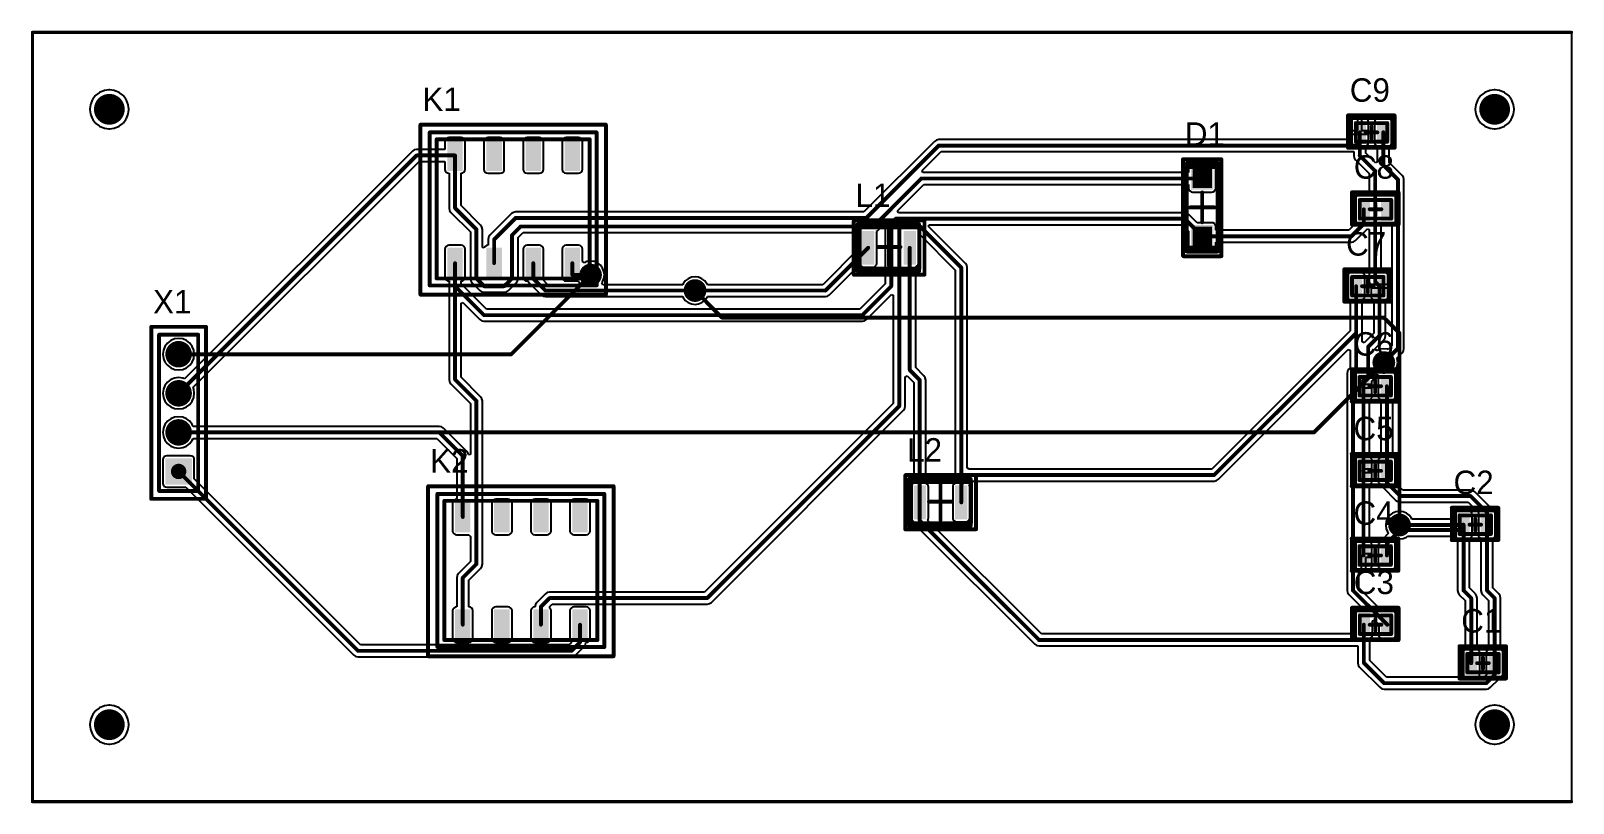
# Model space of a CAD drawing. Header units: millimetres. Extents: x 125 to 225, y 125 to 175.
import ezdxf

# ---------------------------------------------------------------- set-up
doc = ezdxf.new("R2010")
doc.units = ezdxf.units.MM
for name, color, linetype in [('BottomLayer', 5, 'Continuous'), ('BottomSolder', 6, 'Continuous'), ('Mechanical1', 6, 'Continuous'), ('Mechanical13', 56, 'Continuous'), ('Mechanical15', 56, 'Continuous'), ('Mechanical3', 76, 'Continuous'), ('MultiLayer', 9, 'Continuous'), ('PadHoleLayer', 156, 'Continuous'), ('TopLayer', 1, 'Continuous'), ('TopOverlay', 2, 'Continuous'), ('TopPaste', 8, 'Continuous'), ('TopSolder', 216, 'Continuous'), ('ViaHoleLayer', 16, 'Continuous')]:
    doc.layers.add(name, color=color, linetype=linetype)

msp = doc.modelspace()

# ---------------------------------------------------------------- texts
at = {"layer": 'TopOverlay'}
for s, p in [('K1', (150.34, 169.89)), ('C9', (210.59, 170.49)), ('D1', (199.87, 167.63)), ('C8', (210.85, 165.49)), ('L1', (178.48, 163.65)), ('C7', (210.35, 160.49)), ('X1', (132.84, 156.73)), ('C6', (210.83, 153.99)), ('C5', (210.83, 148.49)), ('L2', (181.83, 147.1)), ('K2', (150.84, 146.39)), ('C2', (217.33, 144.99)), ('C4', (210.83, 142.99)), ('C3', (210.85, 138.49)), ('C1', (217.83, 135.99))]:
    msp.add_text(s, height=1.524, dxfattribs=at).set_placement(p)

# ---------------------------------------------------------------- blocks, each defined once
blk = doc.blocks.new('PLS_1_4_1')
at = {"layer": 'BottomLayer', "const_width": 0.762}
for points in [[(2.16, 0, 1), (2.92, 0, 1)], [(4.7, 0, 1), (5.46, 0, 1)], [(7.24, 0, 1), (8, 0, 1)]]:
    blk.add_lwpolyline(points, format="xyb", close=True, dxfattribs=at)
at = {"layer": 'BottomLayer'}
blk.add_solid([(-0.76, -0.76), (0.76, -0.76), (-0.76, 0.76), (0.76, 0.76)], dxfattribs=at)
at = {"layer": 'BottomSolder', "const_width": 0.864}
for points in [[(2.11, 0, 1), (2.97, 0, 1)], [(4.65, 0, 1), (5.51, 0, 1)], [(7.19, 0, 1), (8.05, 0, 1)]]:
    blk.add_lwpolyline(points, format="xyb", close=True, dxfattribs=at)
at = {"layer": 'BottomSolder'}
blk.add_solid([(-0.86, -0.86), (0.86, -0.86), (-0.86, 0.86), (0.86, 0.86)], dxfattribs=at)
at = {"layer": 'Mechanical13', "const_width": 0.254}
for points in [[(-1.27, 1.27), (8.89, 1.27)], [(-1.27, 1.27), (-1.27, -1.27)], [(8.89, 1.27), (8.89, -1.27)], [(-1.27, -1.27), (8.89, -1.27)]]:
    blk.add_lwpolyline(points, dxfattribs=at)
at = {"layer": 'Mechanical13', "const_width": 0.127}
for points in [[(-1.33, 1.27, 1), (-1.21, 1.27, 1)], [(-1.33, 1.27, 1), (-1.21, 1.27, 1)], [(8.83, 1.27, 1), (8.95, 1.27, 1)], [(8.83, 1.27, 1), (8.95, 1.27, 1)], [(-1.33, -1.27, 1), (-1.21, -1.27, 1)], [(-1.33, -1.27, 1), (-1.21, -1.27, 1)], [(8.83, -1.27, 1), (8.95, -1.27, 1)], [(8.83, -1.27, 1), (8.95, -1.27, 1)]]:
    blk.add_lwpolyline(points, format="xyb", close=True, dxfattribs=at)
at = {"layer": 'Mechanical15', "const_width": 0.254}
for points in [[(-1.78, 1.78), (9.4, 1.78)], [(-1.78, 1.78), (-1.78, -1.78)], [(9.4, 1.78), (9.4, -1.78)], [(-1.78, -1.78), (9.4, -1.78)]]:
    blk.add_lwpolyline(points, dxfattribs=at)
at = {"layer": 'Mechanical15', "const_width": 0.127}
for points in [[(-1.84, 1.78, 1), (-1.71, 1.78, 1)], [(-1.84, 1.78, 1), (-1.71, 1.78, 1)], [(9.33, 1.78, 1), (9.46, 1.78, 1)], [(9.33, 1.78, 1), (9.46, 1.78, 1)], [(-1.84, -1.78, 1), (-1.71, -1.78, 1)], [(-1.84, -1.78, 1), (-1.71, -1.78, 1)], [(9.33, -1.78, 1), (9.46, -1.78, 1)], [(9.33, -1.78, 1), (9.46, -1.78, 1)]]:
    blk.add_lwpolyline(points, format="xyb", close=True, dxfattribs=at)
at = {"layer": 'MultiLayer', "const_width": 0.762}
for points in [[(2.16, 0, 1), (2.92, 0, 1)], [(4.7, 0, 1), (5.46, 0, 1)], [(7.24, 0, 1), (8, 0, 1)]]:
    blk.add_lwpolyline(points, format="xyb", close=True, dxfattribs=at)
at = {"layer": 'MultiLayer'}
blk.add_solid([(-0.76, -0.76), (0.76, -0.76), (-0.76, 0.76), (0.76, 0.76)], dxfattribs=at)
at = {"layer": 'PadHoleLayer', "const_width": 0.5}
for points in [[(-0.25, 0, 1), (0.25, 0, 1)], [(2.29, 0, 1), (2.79, 0, 1)], [(4.83, 0, 1), (5.33, 0, 1)], [(7.37, 0, 1), (7.87, 0, 1)]]:
    blk.add_lwpolyline(points, format="xyb", close=True, dxfattribs=at)
at = {"layer": 'TopLayer', "const_width": 0.762}
for points in [[(2.16, 0, 1), (2.92, 0, 1)], [(4.7, 0, 1), (5.46, 0, 1)], [(7.24, 0, 1), (8, 0, 1)]]:
    blk.add_lwpolyline(points, format="xyb", close=True, dxfattribs=at)
at = {"layer": 'TopLayer'}
blk.add_solid([(-0.76, -0.76), (0.76, -0.76), (-0.76, 0.76), (0.76, 0.76)], dxfattribs=at)
at = {"layer": 'TopOverlay', "const_width": 0.254}
for points in [[(-1.78, 1.78), (9.4, 1.78)], [(-1.78, 1.78), (-1.78, -1.78)], [(9.4, 1.78), (9.4, -1.78)], [(-1.78, -1.78), (9.4, -1.78)]]:
    blk.add_lwpolyline(points, dxfattribs=at)
at = {"layer": 'TopOverlay', "const_width": 0.127}
for points in [[(-1.84, 1.78, 1), (-1.71, 1.78, 1)], [(-1.84, 1.78, 1), (-1.71, 1.78, 1)], [(9.33, 1.78, 1), (9.46, 1.78, 1)], [(9.33, 1.78, 1), (9.46, 1.78, 1)], [(-1.84, -1.78, 1), (-1.71, -1.78, 1)], [(-1.84, -1.78, 1), (-1.71, -1.78, 1)], [(9.33, -1.78, 1), (9.46, -1.78, 1)], [(9.33, -1.78, 1), (9.46, -1.78, 1)]]:
    blk.add_lwpolyline(points, format="xyb", close=True, dxfattribs=at)
at = {"layer": 'TopSolder', "const_width": 0.864}
for points in [[(2.11, 0, 1), (2.97, 0, 1)], [(4.65, 0, 1), (5.51, 0, 1)], [(7.19, 0, 1), (8.05, 0, 1)]]:
    blk.add_lwpolyline(points, format="xyb", close=True, dxfattribs=at)
at = {"layer": 'TopSolder'}
blk.add_solid([(-0.86, -0.86), (0.86, -0.86), (-0.86, 0.86), (0.86, 0.86)], dxfattribs=at)
blk = doc.blocks.new('I________1210L_2')
at = {"layer": 'Mechanical13', "const_width": 0.254}
for points in [[(-1.91, -1.4), (-1.91, 1.27)], [(-1.91, 1.27), (1.98, 1.27)], [(1.98, -1.4), (1.98, 1.27)], [(-1.91, -1.4), (1.98, -1.4)]]:
    blk.add_lwpolyline(points, dxfattribs=at)
at = {"layer": 'Mechanical13', "const_width": 0.127}
for points in [[(-1.97, 1.27, 1), (-1.84, 1.27, 1)], [(-1.97, 1.27, 1), (-1.84, 1.27, 1)], [(1.92, 1.27, 1), (2.04, 1.27, 1)], [(1.92, 1.27, 1), (2.04, 1.27, 1)], [(-1.97, -1.4, 1), (-1.84, -1.4, 1)], [(-1.97, -1.4, 1), (-1.84, -1.4, 1)], [(1.92, -1.4, 1), (2.04, -1.4, 1)], [(1.92, -1.4, 1), (2.04, -1.4, 1)]]:
    blk.add_lwpolyline(points, format="xyb", close=True, dxfattribs=at)
at = {"layer": 'Mechanical15', "const_width": 0.254}
for points in [[(-2.29, 1.7), (-2.26, 1.73)], [(-2.29, -1.8), (-2.29, 1.7)], [(-2.26, 1.73), (2.29, 1.73)], [(0, -1.2), (0, 1.1)], [(2.29, 1.73), (2.31, 1.7)], [(2.31, -1.8), (2.31, 1.7)], [(-0.75, 0), (0.75, 0)], [(-2.29, -1.8), (2.31, -1.8)]]:
    blk.add_lwpolyline(points, dxfattribs=at)
at = {"layer": 'Mechanical15', "const_width": 0.127}
for points in [[(-2.35, 1.7, 1), (-2.22, 1.7, 1)], [(-2.35, 1.7, 1), (-2.22, 1.7, 1)], [(-2.32, 1.73, 1), (-2.2, 1.73, 1)], [(-2.32, 1.73, 1), (-2.2, 1.73, 1)], [(-0.06, 1.1, 1), (0.06, 1.1, 1)], [(2.22, 1.73, 1), (2.35, 1.73, 1)], [(2.22, 1.73, 1), (2.35, 1.73, 1)], [(2.25, 1.7, 1), (2.37, 1.7, 1)], [(2.25, 1.7, 1), (2.37, 1.7, 1)], [(-0.81, 0, 1), (-0.69, 0, 1)], [(0.69, 0, 1), (0.81, 0, 1)], [(-2.35, -1.8, 1), (-2.22, -1.8, 1)], [(-2.35, -1.8, 1), (-2.22, -1.8, 1)], [(-0.06, -1.2, 1), (0.06, -1.2, 1)], [(2.25, -1.8, 1), (2.37, -1.8, 1)], [(2.25, -1.8, 1), (2.37, -1.8, 1)]]:
    blk.add_lwpolyline(points, format="xyb", close=True, dxfattribs=at)
at = {"layer": 'TopLayer'}
for points in [[(-1.65, -1.05), (-1.05, -1.05), (-1.65, 0.95), (-1.05, 0.95)], [(1.05, -1.05), (1.65, -1.05), (1.05, 0.95), (1.65, 0.95)]]:
    blk.add_solid(points, dxfattribs=at)
at = {"layer": 'TopOverlay', "const_width": 0.254}
for points in [[(-2.03, -1.57), (-2.03, 1.47)], [(-2.03, 1.47), (1.96, 1.47)], [(1.96, -1.57), (1.96, 1.47)], [(-2.03, -1.57), (-0.88, -1.57)], [(-0.88, -1.57), (0.81, -1.57)], [(0.81, -1.57), (1.96, -1.57)]]:
    blk.add_lwpolyline(points, dxfattribs=at)
at = {"layer": 'TopOverlay', "const_width": 0.127}
for points in [[(-2.1, 1.47, 1), (-1.97, 1.47, 1)], [(-2.1, 1.47, 1), (-1.97, 1.47, 1)], [(1.89, 1.47, 1), (2.02, 1.47, 1)], [(1.89, 1.47, 1), (2.02, 1.47, 1)], [(-2.1, -1.57, 1), (-1.97, -1.57, 1)], [(-2.1, -1.57, 1), (-1.97, -1.57, 1)], [(-0.95, -1.57, 1), (-0.82, -1.57, 1)], [(-0.95, -1.57, 1), (-0.82, -1.57, 1)], [(0.74, -1.57, 1), (0.87, -1.57, 1)], [(0.74, -1.57, 1), (0.87, -1.57, 1)], [(1.89, -1.57, 1), (2.02, -1.57, 1)], [(1.89, -1.57, 1), (2.02, -1.57, 1)]]:
    blk.add_lwpolyline(points, format="xyb", close=True, dxfattribs=at)
at = {"layer": 'TopPaste'}
for points in [[(-1.65, -1.05), (-1.05, -1.05), (-1.65, 0.95), (-1.05, 0.95)], [(1.05, -1.05), (1.65, -1.05), (1.05, 0.95), (1.65, 0.95)]]:
    blk.add_solid(points, dxfattribs=at)
at = {"layer": 'TopSolder'}
for points in [[(-1.75, -1.15), (-0.95, -1.15), (-1.75, 1.05), (-0.95, 1.05)], [(0.95, -1.15), (1.75, -1.15), (0.95, 1.05), (1.75, 1.05)]]:
    blk.add_solid(points, dxfattribs=at)
blk = doc.blocks.new('I________1210L_3')
at = {"layer": 'Mechanical13', "const_width": 0.254}
for points in [[(-1.91, -1.4), (-1.91, 1.27)], [(-1.91, 1.27), (1.98, 1.27)], [(1.98, -1.4), (1.98, 1.27)], [(-1.91, -1.4), (1.98, -1.4)]]:
    blk.add_lwpolyline(points, dxfattribs=at)
at = {"layer": 'Mechanical13', "const_width": 0.127}
for points in [[(-1.97, 1.27, 1), (-1.84, 1.27, 1)], [(-1.97, 1.27, 1), (-1.84, 1.27, 1)], [(1.92, 1.27, 1), (2.04, 1.27, 1)], [(1.92, 1.27, 1), (2.04, 1.27, 1)], [(-1.97, -1.4, 1), (-1.84, -1.4, 1)], [(-1.97, -1.4, 1), (-1.84, -1.4, 1)], [(1.92, -1.4, 1), (2.04, -1.4, 1)], [(1.92, -1.4, 1), (2.04, -1.4, 1)]]:
    blk.add_lwpolyline(points, format="xyb", close=True, dxfattribs=at)
at = {"layer": 'Mechanical15', "const_width": 0.254}
for points in [[(-2.29, 1.7), (-2.26, 1.73)], [(-2.29, -1.8), (-2.29, 1.7)], [(-2.26, 1.73), (2.29, 1.73)], [(0, -1.2), (0, 1.1)], [(2.29, 1.73), (2.31, 1.7)], [(2.31, -1.8), (2.31, 1.7)], [(-0.75, 0), (0.75, 0)], [(-2.29, -1.8), (2.31, -1.8)]]:
    blk.add_lwpolyline(points, dxfattribs=at)
at = {"layer": 'Mechanical15', "const_width": 0.127}
for points in [[(-2.35, 1.7, 1), (-2.22, 1.7, 1)], [(-2.35, 1.7, 1), (-2.22, 1.7, 1)], [(-2.32, 1.73, 1), (-2.2, 1.73, 1)], [(-2.32, 1.73, 1), (-2.2, 1.73, 1)], [(-0.06, 1.1, 1), (0.06, 1.1, 1)], [(2.22, 1.73, 1), (2.35, 1.73, 1)], [(2.22, 1.73, 1), (2.35, 1.73, 1)], [(2.25, 1.7, 1), (2.37, 1.7, 1)], [(2.25, 1.7, 1), (2.37, 1.7, 1)], [(-0.81, 0, 1), (-0.69, 0, 1)], [(0.69, 0, 1), (0.81, 0, 1)], [(-2.35, -1.8, 1), (-2.22, -1.8, 1)], [(-2.35, -1.8, 1), (-2.22, -1.8, 1)], [(-0.06, -1.2, 1), (0.06, -1.2, 1)], [(2.25, -1.8, 1), (2.37, -1.8, 1)], [(2.25, -1.8, 1), (2.37, -1.8, 1)]]:
    blk.add_lwpolyline(points, format="xyb", close=True, dxfattribs=at)
at = {"layer": 'TopLayer'}
for points in [[(-1.65, -1.05), (-1.05, -1.05), (-1.65, 0.95), (-1.05, 0.95)], [(1.05, -1.05), (1.65, -1.05), (1.05, 0.95), (1.65, 0.95)]]:
    blk.add_solid(points, dxfattribs=at)
at = {"layer": 'TopOverlay', "const_width": 0.254}
for points in [[(-2.03, -1.57), (-2.03, 1.47)], [(-2.03, 1.47), (1.96, 1.47)], [(1.96, -1.57), (1.96, 1.47)], [(-2.03, -1.57), (-0.88, -1.57)], [(-0.88, -1.57), (0.81, -1.57)], [(0.81, -1.57), (1.96, -1.57)]]:
    blk.add_lwpolyline(points, dxfattribs=at)
at = {"layer": 'TopOverlay', "const_width": 0.127}
for points in [[(-2.1, 1.47, 1), (-1.97, 1.47, 1)], [(-2.1, 1.47, 1), (-1.97, 1.47, 1)], [(1.89, 1.47, 1), (2.02, 1.47, 1)], [(1.89, 1.47, 1), (2.02, 1.47, 1)], [(-2.1, -1.57, 1), (-1.97, -1.57, 1)], [(-2.1, -1.57, 1), (-1.97, -1.57, 1)], [(-0.95, -1.57, 1), (-0.82, -1.57, 1)], [(-0.95, -1.57, 1), (-0.82, -1.57, 1)], [(0.74, -1.57, 1), (0.87, -1.57, 1)], [(0.74, -1.57, 1), (0.87, -1.57, 1)], [(1.89, -1.57, 1), (2.02, -1.57, 1)], [(1.89, -1.57, 1), (2.02, -1.57, 1)]]:
    blk.add_lwpolyline(points, format="xyb", close=True, dxfattribs=at)
at = {"layer": 'TopPaste'}
for points in [[(-1.65, -1.05), (-1.05, -1.05), (-1.65, 0.95), (-1.05, 0.95)], [(1.05, -1.05), (1.65, -1.05), (1.05, 0.95), (1.65, 0.95)]]:
    blk.add_solid(points, dxfattribs=at)
at = {"layer": 'TopSolder'}
for points in [[(-1.75, -1.15), (-0.95, -1.15), (-1.75, 1.05), (-0.95, 1.05)], [(0.95, -1.15), (1.75, -1.15), (0.95, 1.05), (1.75, 1.05)]]:
    blk.add_solid(points, dxfattribs=at)
blk = doc.blocks.new('R_____G6K_2F_4')
at = {"layer": 'Mechanical13', "const_width": 0.254}
for points in [[(-1.2, 8.05), (8.75, 8.05)], [(-1.2, -1), (-1.2, 8.05)], [(8.75, -1), (8.75, 8.05)], [(-1.2, -1), (8.75, -1)]]:
    blk.add_lwpolyline(points, dxfattribs=at)
at = {"layer": 'Mechanical13', "const_width": 0.127}
for points in [[(-1.26, 8.05, 1), (-1.14, 8.05, 1)], [(-1.26, 8.05, 1), (-1.14, 8.05, 1)], [(8.69, 8.05, 1), (8.81, 8.05, 1)], [(8.69, 8.05, 1), (8.81, 8.05, 1)], [(-1.26, -1, 1), (-1.14, -1, 1)], [(-1.26, -1, 1), (-1.14, -1, 1)], [(8.69, -1, 1), (8.81, -1, 1)], [(8.69, -1, 1), (8.81, -1, 1)]]:
    blk.add_lwpolyline(points, format="xyb", close=True, dxfattribs=at)
at = {"layer": 'Mechanical15', "const_width": 0.254}
for points in [[(-2.25, 9), (9.8, 9)], [(-2.25, -2.05), (-2.25, 9)], [(9.8, -2.05), (9.8, 9)], [(-2.25, -2.05), (9.8, -2.05)]]:
    blk.add_lwpolyline(points, dxfattribs=at)
at = {"layer": 'Mechanical15', "const_width": 0.127}
for points in [[(-2.31, 9, 1), (-2.19, 9, 1)], [(-2.31, 9, 1), (-2.19, 9, 1)], [(9.74, 9, 1), (9.86, 9, 1)], [(9.74, 9, 1), (9.86, 9, 1)], [(-2.31, -2.05, 1), (-2.19, -2.05, 1)], [(-2.31, -2.05, 1), (-2.19, -2.05, 1)], [(9.74, -2.05, 1), (9.86, -2.05, 1)], [(9.74, -2.05, 1), (9.86, -2.05, 1)]]:
    blk.add_lwpolyline(points, format="xyb", close=True, dxfattribs=at)
at = {"layer": 'TopLayer'}
for points in [[(-0.4, 6.1), (0.4, 6.1), (-0.4, 7.9), (0.4, 7.9)], [(2.14, 6.1), (2.94, 6.1), (2.14, 7.9), (2.94, 7.9)], [(4.68, 6.1), (5.48, 6.1), (4.68, 7.9), (5.48, 7.9)], [(7.22, 6.1), (8.02, 6.1), (7.22, 7.9), (8.02, 7.9)], [(-0.4, -0.9), (0.4, -0.9), (-0.4, 0.9), (0.4, 0.9)], [(2.14, -0.9), (2.94, -0.9), (2.14, 0.9), (2.94, 0.9)], [(4.68, -0.9), (5.48, -0.9), (4.68, 0.9), (5.48, 0.9)], [(7.22, -0.9), (8.02, -0.9), (7.22, 0.9), (8.02, 0.9)]]:
    blk.add_solid(points, dxfattribs=at)
at = {"layer": 'TopOverlay', "const_width": 0.254}
for points in [[(-1.65, 8.5), (9.2, 8.5)], [(-1.65, -1.45), (-1.65, 8.5)], [(9.2, -1.45), (9.2, 8.5)], [(-1.65, -1.45), (9.2, -1.45)]]:
    blk.add_lwpolyline(points, dxfattribs=at)
at = {"layer": 'TopOverlay', "const_width": 0.127}
for points in [[(-1.71, 8.5, 1), (-1.59, 8.5, 1)], [(-1.71, 8.5, 1), (-1.59, 8.5, 1)], [(9.14, 8.5, 1), (9.26, 8.5, 1)], [(9.14, 8.5, 1), (9.26, 8.5, 1)], [(-1.71, -1.45, 1), (-1.59, -1.45, 1)], [(-1.71, -1.45, 1), (-1.59, -1.45, 1)], [(9.14, -1.45, 1), (9.26, -1.45, 1)], [(9.14, -1.45, 1), (9.26, -1.45, 1)]]:
    blk.add_lwpolyline(points, format="xyb", close=True, dxfattribs=at)
at = {"layer": 'TopPaste'}
for points in [[(-0.4, 6.1), (0.4, 6.1), (-0.4, 7.9), (0.4, 7.9)], [(2.14, 6.1), (2.94, 6.1), (2.14, 7.9), (2.94, 7.9)], [(4.68, 6.1), (5.48, 6.1), (4.68, 7.9), (5.48, 7.9)], [(7.22, 6.1), (8.02, 6.1), (7.22, 7.9), (8.02, 7.9)], [(-0.4, -0.9), (0.4, -0.9), (-0.4, 0.9), (0.4, 0.9)], [(2.14, -0.9), (2.94, -0.9), (2.14, 0.9), (2.94, 0.9)], [(4.68, -0.9), (5.48, -0.9), (4.68, 0.9), (5.48, 0.9)], [(7.22, -0.9), (8.02, -0.9), (7.22, 0.9), (8.02, 0.9)]]:
    blk.add_solid(points, dxfattribs=at)
at = {"layer": 'TopSolder'}
for points in [[(-0.5, 6), (0.5, 6), (-0.5, 8), (0.5, 8)], [(2.04, 6), (3.04, 6), (2.04, 8), (3.04, 8)], [(4.58, 6), (5.58, 6), (4.58, 8), (5.58, 8)], [(7.12, 6), (8.12, 6), (7.12, 8), (8.12, 8)], [(-0.5, -1), (0.5, -1), (-0.5, 1), (0.5, 1)], [(2.04, -1), (3.04, -1), (2.04, 1), (3.04, 1)], [(4.58, -1), (5.58, -1), (4.58, 1), (5.58, 1)], [(7.12, -1), (8.12, -1), (7.12, 1), (8.12, 1)]]:
    blk.add_solid(points, dxfattribs=at)
blk = doc.blocks.new('R_____G6K_2F_5')
at = {"layer": 'Mechanical13', "const_width": 0.254}
for points in [[(-1.2, 8.05), (8.75, 8.05)], [(-1.2, -1), (-1.2, 8.05)], [(8.75, -1), (8.75, 8.05)], [(-1.2, -1), (8.75, -1)]]:
    blk.add_lwpolyline(points, dxfattribs=at)
at = {"layer": 'Mechanical13', "const_width": 0.127}
for points in [[(-1.26, 8.05, 1), (-1.14, 8.05, 1)], [(-1.26, 8.05, 1), (-1.14, 8.05, 1)], [(8.69, 8.05, 1), (8.81, 8.05, 1)], [(8.69, 8.05, 1), (8.81, 8.05, 1)], [(-1.26, -1, 1), (-1.14, -1, 1)], [(-1.26, -1, 1), (-1.14, -1, 1)], [(8.69, -1, 1), (8.81, -1, 1)], [(8.69, -1, 1), (8.81, -1, 1)]]:
    blk.add_lwpolyline(points, format="xyb", close=True, dxfattribs=at)
at = {"layer": 'Mechanical15', "const_width": 0.254}
for points in [[(-2.25, 9), (9.8, 9)], [(-2.25, -2.05), (-2.25, 9)], [(9.8, -2.05), (9.8, 9)], [(-2.25, -2.05), (9.8, -2.05)]]:
    blk.add_lwpolyline(points, dxfattribs=at)
at = {"layer": 'Mechanical15', "const_width": 0.127}
for points in [[(-2.31, 9, 1), (-2.19, 9, 1)], [(-2.31, 9, 1), (-2.19, 9, 1)], [(9.74, 9, 1), (9.86, 9, 1)], [(9.74, 9, 1), (9.86, 9, 1)], [(-2.31, -2.05, 1), (-2.19, -2.05, 1)], [(-2.31, -2.05, 1), (-2.19, -2.05, 1)], [(9.74, -2.05, 1), (9.86, -2.05, 1)], [(9.74, -2.05, 1), (9.86, -2.05, 1)]]:
    blk.add_lwpolyline(points, format="xyb", close=True, dxfattribs=at)
at = {"layer": 'TopLayer'}
for points in [[(-0.4, 6.1), (0.4, 6.1), (-0.4, 7.9), (0.4, 7.9)], [(2.14, 6.1), (2.94, 6.1), (2.14, 7.9), (2.94, 7.9)], [(4.68, 6.1), (5.48, 6.1), (4.68, 7.9), (5.48, 7.9)], [(7.22, 6.1), (8.02, 6.1), (7.22, 7.9), (8.02, 7.9)], [(-0.4, -0.9), (0.4, -0.9), (-0.4, 0.9), (0.4, 0.9)], [(2.14, -0.9), (2.94, -0.9), (2.14, 0.9), (2.94, 0.9)], [(4.68, -0.9), (5.48, -0.9), (4.68, 0.9), (5.48, 0.9)], [(7.22, -0.9), (8.02, -0.9), (7.22, 0.9), (8.02, 0.9)]]:
    blk.add_solid(points, dxfattribs=at)
at = {"layer": 'TopOverlay', "const_width": 0.254}
for points in [[(-1.65, 8.5), (9.2, 8.5)], [(-1.65, -1.45), (-1.65, 8.5)], [(9.2, -1.45), (9.2, 8.5)], [(-1.65, -1.45), (9.2, -1.45)]]:
    blk.add_lwpolyline(points, dxfattribs=at)
at = {"layer": 'TopOverlay', "const_width": 0.127}
for points in [[(-1.71, 8.5, 1), (-1.59, 8.5, 1)], [(-1.71, 8.5, 1), (-1.59, 8.5, 1)], [(9.14, 8.5, 1), (9.26, 8.5, 1)], [(9.14, 8.5, 1), (9.26, 8.5, 1)], [(-1.71, -1.45, 1), (-1.59, -1.45, 1)], [(-1.71, -1.45, 1), (-1.59, -1.45, 1)], [(9.14, -1.45, 1), (9.26, -1.45, 1)], [(9.14, -1.45, 1), (9.26, -1.45, 1)]]:
    blk.add_lwpolyline(points, format="xyb", close=True, dxfattribs=at)
at = {"layer": 'TopPaste'}
for points in [[(-0.4, 6.1), (0.4, 6.1), (-0.4, 7.9), (0.4, 7.9)], [(2.14, 6.1), (2.94, 6.1), (2.14, 7.9), (2.94, 7.9)], [(4.68, 6.1), (5.48, 6.1), (4.68, 7.9), (5.48, 7.9)], [(7.22, 6.1), (8.02, 6.1), (7.22, 7.9), (8.02, 7.9)], [(-0.4, -0.9), (0.4, -0.9), (-0.4, 0.9), (0.4, 0.9)], [(2.14, -0.9), (2.94, -0.9), (2.14, 0.9), (2.94, 0.9)], [(4.68, -0.9), (5.48, -0.9), (4.68, 0.9), (5.48, 0.9)], [(7.22, -0.9), (8.02, -0.9), (7.22, 0.9), (8.02, 0.9)]]:
    blk.add_solid(points, dxfattribs=at)
at = {"layer": 'TopSolder'}
for points in [[(-0.5, 6), (0.5, 6), (-0.5, 8), (0.5, 8)], [(2.04, 6), (3.04, 6), (2.04, 8), (3.04, 8)], [(4.58, 6), (5.58, 6), (4.58, 8), (5.58, 8)], [(7.12, 6), (8.12, 6), (7.12, 8), (8.12, 8)], [(-0.5, -1), (0.5, -1), (-0.5, 1), (0.5, 1)], [(2.04, -1), (3.04, -1), (2.04, 1), (3.04, 1)], [(4.58, -1), (5.58, -1), (4.58, 1), (5.58, 1)], [(7.12, -1), (8.12, -1), (7.12, 1), (8.12, 1)]]:
    blk.add_solid(points, dxfattribs=at)
blk = doc.blocks.new('1N4148_MELF_6')
at = {"layer": 'Mechanical13', "const_width": 0.254}
for points in [[(-0.75, 1), (-0.75, -1)], [(-0.75, 1), (4.5, 1)], [(4.5, 1), (4.5, -1)], [(-0.75, -1), (4.5, -1)]]:
    blk.add_lwpolyline(points, dxfattribs=at)
at = {"layer": 'Mechanical13', "const_width": 0.127}
for points in [[(-0.81, 1, 1), (-0.69, 1, 1)], [(-0.81, 1, 1), (-0.69, 1, 1)], [(4.44, 1, 1), (4.56, 1, 1)], [(4.44, 1, 1), (4.56, 1, 1)], [(-0.81, -1, 1), (-0.69, -1, 1)], [(-0.81, -1, 1), (-0.69, -1, 1)], [(4.44, -1, 1), (4.56, -1, 1)], [(4.44, -1, 1), (4.56, -1, 1)]]:
    blk.add_lwpolyline(points, format="xyb", close=True, dxfattribs=at)
at = {"layer": 'Mechanical15', "const_width": 0.254}
blk.add_lwpolyline([(-1.3, 1.2, -0.414214), (-1.25, 1.25)], format="xyb", dxfattribs=at)
for points in [[(-1.3, 1.2), (-1.3, -1.25)], [(-1.25, 1.25), (5, 1.25)], [(5, 1.25), (5, -1.25)], [(0.9, 0), (2.85, 0)], [(1.87, 0.8), (1.87, -0.8)], [(-1.3, -1.25), (5, -1.25)]]:
    blk.add_lwpolyline(points, dxfattribs=at)
at = {"layer": 'Mechanical15', "const_width": 0.127}
for points in [[(-1.36, 1.2, 1), (-1.24, 1.2, 1)], [(-1.36, 1.2, 1), (-1.24, 1.2, 1)], [(-1.31, 1.25, 1), (-1.19, 1.25, 1)], [(-1.31, 1.25, 1), (-1.19, 1.25, 1)], [(4.94, 1.25, 1), (5.06, 1.25, 1)], [(4.94, 1.25, 1), (5.06, 1.25, 1)], [(0.84, 0, 1), (0.96, 0, 1)], [(1.81, 0.8, 1), (1.93, 0.8, 1)], [(2.79, 0, 1), (2.91, 0, 1)], [(1.81, -0.8, 1), (1.93, -0.8, 1)], [(-1.36, -1.25, 1), (-1.24, -1.25, 1)], [(-1.36, -1.25, 1), (-1.24, -1.25, 1)], [(4.94, -1.25, 1), (5.06, -1.25, 1)], [(4.94, -1.25, 1), (5.06, -1.25, 1)]]:
    blk.add_lwpolyline(points, format="xyb", close=True, dxfattribs=at)
at = {"layer": 'TopLayer'}
for points in [[(-0.63, -0.63), (0.62, -0.63), (-0.63, 0.62), (0.62, 0.62)], [(3.13, -0.63), (4.38, -0.63), (3.13, 0.62), (4.38, 0.62)]]:
    blk.add_solid(points, dxfattribs=at)
at = {"layer": 'TopOverlay', "const_width": 0.254}
for points in [[(-1, 1), (4.75, 1)], [(-1, 1), (-1, -1)], [(4.75, 1), (4.75, -1)], [(-1, -1), (4.75, -1)]]:
    blk.add_lwpolyline(points, dxfattribs=at)
at = {"layer": 'TopOverlay', "const_width": 0.127}
for points in [[(-1.06, 1, 1), (-0.94, 1, 1)], [(-1.06, 1, 1), (-0.94, 1, 1)], [(4.69, 1, 1), (4.81, 1, 1)], [(4.69, 1, 1), (4.81, 1, 1)], [(-1.06, -1, 1), (-0.94, -1, 1)], [(-1.06, -1, 1), (-0.94, -1, 1)], [(4.69, -1, 1), (4.81, -1, 1)], [(4.69, -1, 1), (4.81, -1, 1)]]:
    blk.add_lwpolyline(points, format="xyb", close=True, dxfattribs=at)
at = {"layer": 'TopPaste'}
for points in [[(-0.63, -0.63), (0.62, -0.63), (-0.63, 0.62), (0.62, 0.62)], [(3.13, -0.63), (4.38, -0.63), (3.13, 0.62), (4.38, 0.62)]]:
    blk.add_solid(points, dxfattribs=at)
at = {"layer": 'TopSolder'}
for points in [[(-0.73, -0.73), (0.73, -0.73), (-0.73, 0.73), (0.73, 0.73)], [(3.02, -0.73), (4.48, -0.73), (3.02, 0.73), (4.48, 0.73)]]:
    blk.add_solid(points, dxfattribs=at)
blk = doc.blocks.new('C_________0805_7')
at = {"layer": 'Mechanical1', "const_width": 0.254}
for points in [[(-1.02, 0.6), (1.02, 0.6)], [(-1.02, -0.6), (-1.02, 0.6)], [(1.02, -0.6), (1.02, 0.6)], [(-1.02, -0.6), (1.02, -0.6)]]:
    blk.add_lwpolyline(points, dxfattribs=at)
at = {"layer": 'Mechanical1', "const_width": 0.127}
for points in [[(-1.08, 0.6, 1), (-0.95, 0.6, 1)], [(-1.08, 0.6, 1), (-0.95, 0.6, 1)], [(0.95, 0.6, 1), (1.08, 0.6, 1)], [(0.95, 0.6, 1), (1.08, 0.6, 1)], [(-1.08, -0.6, 1), (-0.95, -0.6, 1)], [(-1.08, -0.6, 1), (-0.95, -0.6, 1)], [(0.95, -0.6, 1), (1.08, -0.6, 1)], [(0.95, -0.6, 1), (1.08, -0.6, 1)]]:
    blk.add_lwpolyline(points, format="xyb", close=True, dxfattribs=at)
at = {"layer": 'Mechanical15', "const_width": 0.254}
for points in [[(-1.52, 1.1), (-0.17, 1.1)], [(-1.52, -1), (-1.52, 1.1)], [(-0.17, 1.1), (1.5, 1.1)], [(1.5, -1), (1.5, 1.1)], [(-0.38, 0), (0.38, 0)], [(0, -0.38), (0, 0.38)], [(-1.52, -1), (1.5, -1)]]:
    blk.add_lwpolyline(points, dxfattribs=at)
at = {"layer": 'Mechanical15', "const_width": 0.127}
for points in [[(-1.59, 1.1, 1), (-1.46, 1.1, 1)], [(-1.59, 1.1, 1), (-1.46, 1.1, 1)], [(-0.23, 1.1, 1), (-0.11, 1.1, 1)], [(-0.23, 1.1, 1), (-0.11, 1.1, 1)], [(1.44, 1.1, 1), (1.56, 1.1, 1)], [(1.44, 1.1, 1), (1.56, 1.1, 1)], [(-0.44, 0, 1), (-0.32, 0, 1)], [(-0.06, 0.38, 1), (0.06, 0.38, 1)], [(0.32, 0, 1), (0.44, 0, 1)], [(-1.59, -1, 1), (-1.46, -1, 1)], [(-1.59, -1, 1), (-1.46, -1, 1)], [(-0.06, -0.38, 1), (0.06, -0.38, 1)], [(1.44, -1, 1), (1.56, -1, 1)], [(1.44, -1, 1), (1.56, -1, 1)]]:
    blk.add_lwpolyline(points, format="xyb", close=True, dxfattribs=at)
at = {"layer": 'TopLayer'}
for points in [[(-1.06, -0.65), (-0.46, -0.65), (-1.06, 0.65), (-0.46, 0.65)], [(0.46, -0.65), (1.06, -0.65), (0.46, 0.65), (1.06, 0.65)]]:
    blk.add_solid(points, dxfattribs=at)
at = {"layer": 'TopOverlay', "const_width": 0.254}
for points in [[(-1.32, 0.94), (1.35, 0.94)], [(-1.32, -0.94), (-1.32, 0.94)], [(1.35, -0.94), (1.35, 0.94)], [(-1.32, -0.94), (1.35, -0.94)]]:
    blk.add_lwpolyline(points, dxfattribs=at)
at = {"layer": 'TopOverlay', "const_width": 0.127}
for points in [[(-1.38, 0.94, 1), (-1.26, 0.94, 1)], [(-1.38, 0.94, 1), (-1.26, 0.94, 1)], [(1.28, 0.94, 1), (1.41, 0.94, 1)], [(1.28, 0.94, 1), (1.41, 0.94, 1)], [(-1.38, -0.94, 1), (-1.26, -0.94, 1)], [(-1.38, -0.94, 1), (-1.26, -0.94, 1)], [(1.28, -0.94, 1), (1.41, -0.94, 1)], [(1.28, -0.94, 1), (1.41, -0.94, 1)]]:
    blk.add_lwpolyline(points, format="xyb", close=True, dxfattribs=at)
at = {"layer": 'TopPaste'}
for points in [[(-1.06, -0.65), (-0.46, -0.65), (-1.06, 0.65), (-0.46, 0.65)], [(0.46, -0.65), (1.06, -0.65), (0.46, 0.65), (1.06, 0.65)]]:
    blk.add_solid(points, dxfattribs=at)
at = {"layer": 'TopSolder'}
for points in [[(-1.16, -0.75), (-0.36, -0.75), (-1.16, 0.75), (-0.36, 0.75)], [(0.36, -0.75), (1.16, -0.75), (0.36, 0.75), (1.16, 0.75)]]:
    blk.add_solid(points, dxfattribs=at)
blk = doc.blocks.new('C_________0805_8')
at = {"layer": 'Mechanical1', "const_width": 0.254}
for points in [[(-1.02, 0.6), (1.02, 0.6)], [(-1.02, -0.6), (-1.02, 0.6)], [(1.02, -0.6), (1.02, 0.6)], [(-1.02, -0.6), (1.02, -0.6)]]:
    blk.add_lwpolyline(points, dxfattribs=at)
at = {"layer": 'Mechanical1', "const_width": 0.127}
for points in [[(-1.08, 0.6, 1), (-0.95, 0.6, 1)], [(-1.08, 0.6, 1), (-0.95, 0.6, 1)], [(0.95, 0.6, 1), (1.08, 0.6, 1)], [(0.95, 0.6, 1), (1.08, 0.6, 1)], [(-1.08, -0.6, 1), (-0.95, -0.6, 1)], [(-1.08, -0.6, 1), (-0.95, -0.6, 1)], [(0.95, -0.6, 1), (1.08, -0.6, 1)], [(0.95, -0.6, 1), (1.08, -0.6, 1)]]:
    blk.add_lwpolyline(points, format="xyb", close=True, dxfattribs=at)
at = {"layer": 'Mechanical15', "const_width": 0.254}
for points in [[(-1.52, 1.1), (-0.17, 1.1)], [(-1.52, -1), (-1.52, 1.1)], [(-0.17, 1.1), (1.5, 1.1)], [(1.5, -1), (1.5, 1.1)], [(-0.38, 0), (0.38, 0)], [(0, -0.38), (0, 0.38)], [(-1.52, -1), (1.5, -1)]]:
    blk.add_lwpolyline(points, dxfattribs=at)
at = {"layer": 'Mechanical15', "const_width": 0.127}
for points in [[(-1.59, 1.1, 1), (-1.46, 1.1, 1)], [(-1.59, 1.1, 1), (-1.46, 1.1, 1)], [(-0.23, 1.1, 1), (-0.11, 1.1, 1)], [(-0.23, 1.1, 1), (-0.11, 1.1, 1)], [(1.44, 1.1, 1), (1.56, 1.1, 1)], [(1.44, 1.1, 1), (1.56, 1.1, 1)], [(-0.44, 0, 1), (-0.32, 0, 1)], [(-0.06, 0.38, 1), (0.06, 0.38, 1)], [(0.32, 0, 1), (0.44, 0, 1)], [(-1.59, -1, 1), (-1.46, -1, 1)], [(-1.59, -1, 1), (-1.46, -1, 1)], [(-0.06, -0.38, 1), (0.06, -0.38, 1)], [(1.44, -1, 1), (1.56, -1, 1)], [(1.44, -1, 1), (1.56, -1, 1)]]:
    blk.add_lwpolyline(points, format="xyb", close=True, dxfattribs=at)
at = {"layer": 'TopLayer'}
for points in [[(-1.06, -0.65), (-0.46, -0.65), (-1.06, 0.65), (-0.46, 0.65)], [(0.46, -0.65), (1.06, -0.65), (0.46, 0.65), (1.06, 0.65)]]:
    blk.add_solid(points, dxfattribs=at)
at = {"layer": 'TopOverlay', "const_width": 0.254}
for points in [[(-1.32, 0.94), (1.35, 0.94)], [(-1.32, -0.94), (-1.32, 0.94)], [(1.35, -0.94), (1.35, 0.94)], [(-1.32, -0.94), (1.35, -0.94)]]:
    blk.add_lwpolyline(points, dxfattribs=at)
at = {"layer": 'TopOverlay', "const_width": 0.127}
for points in [[(-1.38, 0.94, 1), (-1.26, 0.94, 1)], [(-1.38, 0.94, 1), (-1.26, 0.94, 1)], [(1.28, 0.94, 1), (1.41, 0.94, 1)], [(1.28, 0.94, 1), (1.41, 0.94, 1)], [(-1.38, -0.94, 1), (-1.26, -0.94, 1)], [(-1.38, -0.94, 1), (-1.26, -0.94, 1)], [(1.28, -0.94, 1), (1.41, -0.94, 1)], [(1.28, -0.94, 1), (1.41, -0.94, 1)]]:
    blk.add_lwpolyline(points, format="xyb", close=True, dxfattribs=at)
at = {"layer": 'TopPaste'}
for points in [[(-1.06, -0.65), (-0.46, -0.65), (-1.06, 0.65), (-0.46, 0.65)], [(0.46, -0.65), (1.06, -0.65), (0.46, 0.65), (1.06, 0.65)]]:
    blk.add_solid(points, dxfattribs=at)
at = {"layer": 'TopSolder'}
for points in [[(-1.16, -0.75), (-0.36, -0.75), (-1.16, 0.75), (-0.36, 0.75)], [(0.36, -0.75), (1.16, -0.75), (0.36, 0.75), (1.16, 0.75)]]:
    blk.add_solid(points, dxfattribs=at)
blk = doc.blocks.new('C_________0805_9')
at = {"layer": 'Mechanical1', "const_width": 0.254}
for points in [[(-1.02, 0.6), (1.02, 0.6)], [(-1.02, -0.6), (-1.02, 0.6)], [(1.02, -0.6), (1.02, 0.6)], [(-1.02, -0.6), (1.02, -0.6)]]:
    blk.add_lwpolyline(points, dxfattribs=at)
at = {"layer": 'Mechanical1', "const_width": 0.127}
for points in [[(-1.08, 0.6, 1), (-0.95, 0.6, 1)], [(-1.08, 0.6, 1), (-0.95, 0.6, 1)], [(0.95, 0.6, 1), (1.08, 0.6, 1)], [(0.95, 0.6, 1), (1.08, 0.6, 1)], [(-1.08, -0.6, 1), (-0.95, -0.6, 1)], [(-1.08, -0.6, 1), (-0.95, -0.6, 1)], [(0.95, -0.6, 1), (1.08, -0.6, 1)], [(0.95, -0.6, 1), (1.08, -0.6, 1)]]:
    blk.add_lwpolyline(points, format="xyb", close=True, dxfattribs=at)
at = {"layer": 'Mechanical15', "const_width": 0.254}
for points in [[(-1.52, 1.1), (-0.17, 1.1)], [(-1.52, -1), (-1.52, 1.1)], [(-0.17, 1.1), (1.5, 1.1)], [(1.5, -1), (1.5, 1.1)], [(-0.38, 0), (0.38, 0)], [(0, -0.38), (0, 0.38)], [(-1.52, -1), (1.5, -1)]]:
    blk.add_lwpolyline(points, dxfattribs=at)
at = {"layer": 'Mechanical15', "const_width": 0.127}
for points in [[(-1.59, 1.1, 1), (-1.46, 1.1, 1)], [(-1.59, 1.1, 1), (-1.46, 1.1, 1)], [(-0.23, 1.1, 1), (-0.11, 1.1, 1)], [(-0.23, 1.1, 1), (-0.11, 1.1, 1)], [(1.44, 1.1, 1), (1.56, 1.1, 1)], [(1.44, 1.1, 1), (1.56, 1.1, 1)], [(-0.44, 0, 1), (-0.32, 0, 1)], [(-0.06, 0.38, 1), (0.06, 0.38, 1)], [(0.32, 0, 1), (0.44, 0, 1)], [(-1.59, -1, 1), (-1.46, -1, 1)], [(-1.59, -1, 1), (-1.46, -1, 1)], [(-0.06, -0.38, 1), (0.06, -0.38, 1)], [(1.44, -1, 1), (1.56, -1, 1)], [(1.44, -1, 1), (1.56, -1, 1)]]:
    blk.add_lwpolyline(points, format="xyb", close=True, dxfattribs=at)
at = {"layer": 'TopLayer'}
for points in [[(-1.06, -0.65), (-0.46, -0.65), (-1.06, 0.65), (-0.46, 0.65)], [(0.46, -0.65), (1.06, -0.65), (0.46, 0.65), (1.06, 0.65)]]:
    blk.add_solid(points, dxfattribs=at)
at = {"layer": 'TopOverlay', "const_width": 0.254}
for points in [[(-1.32, 0.94), (1.35, 0.94)], [(-1.32, -0.94), (-1.32, 0.94)], [(1.35, -0.94), (1.35, 0.94)], [(-1.32, -0.94), (1.35, -0.94)]]:
    blk.add_lwpolyline(points, dxfattribs=at)
at = {"layer": 'TopOverlay', "const_width": 0.127}
for points in [[(-1.38, 0.94, 1), (-1.26, 0.94, 1)], [(-1.38, 0.94, 1), (-1.26, 0.94, 1)], [(1.28, 0.94, 1), (1.41, 0.94, 1)], [(1.28, 0.94, 1), (1.41, 0.94, 1)], [(-1.38, -0.94, 1), (-1.26, -0.94, 1)], [(-1.38, -0.94, 1), (-1.26, -0.94, 1)], [(1.28, -0.94, 1), (1.41, -0.94, 1)], [(1.28, -0.94, 1), (1.41, -0.94, 1)]]:
    blk.add_lwpolyline(points, format="xyb", close=True, dxfattribs=at)
at = {"layer": 'TopPaste'}
for points in [[(-1.06, -0.65), (-0.46, -0.65), (-1.06, 0.65), (-0.46, 0.65)], [(0.46, -0.65), (1.06, -0.65), (0.46, 0.65), (1.06, 0.65)]]:
    blk.add_solid(points, dxfattribs=at)
at = {"layer": 'TopSolder'}
for points in [[(-1.16, -0.75), (-0.36, -0.75), (-1.16, 0.75), (-0.36, 0.75)], [(0.36, -0.75), (1.16, -0.75), (0.36, 0.75), (1.16, 0.75)]]:
    blk.add_solid(points, dxfattribs=at)
blk = doc.blocks.new('C_________0805_10')
at = {"layer": 'Mechanical1', "const_width": 0.254}
for points in [[(-1.02, 0.6), (1.02, 0.6)], [(-1.02, -0.6), (-1.02, 0.6)], [(1.02, -0.6), (1.02, 0.6)], [(-1.02, -0.6), (1.02, -0.6)]]:
    blk.add_lwpolyline(points, dxfattribs=at)
at = {"layer": 'Mechanical1', "const_width": 0.127}
for points in [[(-1.08, 0.6, 1), (-0.95, 0.6, 1)], [(-1.08, 0.6, 1), (-0.95, 0.6, 1)], [(0.95, 0.6, 1), (1.08, 0.6, 1)], [(0.95, 0.6, 1), (1.08, 0.6, 1)], [(-1.08, -0.6, 1), (-0.95, -0.6, 1)], [(-1.08, -0.6, 1), (-0.95, -0.6, 1)], [(0.95, -0.6, 1), (1.08, -0.6, 1)], [(0.95, -0.6, 1), (1.08, -0.6, 1)]]:
    blk.add_lwpolyline(points, format="xyb", close=True, dxfattribs=at)
at = {"layer": 'Mechanical15', "const_width": 0.254}
for points in [[(-1.52, 1.1), (-0.17, 1.1)], [(-1.52, -1), (-1.52, 1.1)], [(-0.17, 1.1), (1.5, 1.1)], [(1.5, -1), (1.5, 1.1)], [(-0.38, 0), (0.38, 0)], [(0, -0.38), (0, 0.38)], [(-1.52, -1), (1.5, -1)]]:
    blk.add_lwpolyline(points, dxfattribs=at)
at = {"layer": 'Mechanical15', "const_width": 0.127}
for points in [[(-1.59, 1.1, 1), (-1.46, 1.1, 1)], [(-1.59, 1.1, 1), (-1.46, 1.1, 1)], [(-0.23, 1.1, 1), (-0.11, 1.1, 1)], [(-0.23, 1.1, 1), (-0.11, 1.1, 1)], [(1.44, 1.1, 1), (1.56, 1.1, 1)], [(1.44, 1.1, 1), (1.56, 1.1, 1)], [(-0.44, 0, 1), (-0.32, 0, 1)], [(-0.06, 0.38, 1), (0.06, 0.38, 1)], [(0.32, 0, 1), (0.44, 0, 1)], [(-1.59, -1, 1), (-1.46, -1, 1)], [(-1.59, -1, 1), (-1.46, -1, 1)], [(-0.06, -0.38, 1), (0.06, -0.38, 1)], [(1.44, -1, 1), (1.56, -1, 1)], [(1.44, -1, 1), (1.56, -1, 1)]]:
    blk.add_lwpolyline(points, format="xyb", close=True, dxfattribs=at)
at = {"layer": 'TopLayer'}
for points in [[(-1.06, -0.65), (-0.46, -0.65), (-1.06, 0.65), (-0.46, 0.65)], [(0.46, -0.65), (1.06, -0.65), (0.46, 0.65), (1.06, 0.65)]]:
    blk.add_solid(points, dxfattribs=at)
at = {"layer": 'TopOverlay', "const_width": 0.254}
for points in [[(-1.32, 0.94), (1.35, 0.94)], [(-1.32, -0.94), (-1.32, 0.94)], [(1.35, -0.94), (1.35, 0.94)], [(-1.32, -0.94), (1.35, -0.94)]]:
    blk.add_lwpolyline(points, dxfattribs=at)
at = {"layer": 'TopOverlay', "const_width": 0.127}
for points in [[(-1.38, 0.94, 1), (-1.26, 0.94, 1)], [(-1.38, 0.94, 1), (-1.26, 0.94, 1)], [(1.28, 0.94, 1), (1.41, 0.94, 1)], [(1.28, 0.94, 1), (1.41, 0.94, 1)], [(-1.38, -0.94, 1), (-1.26, -0.94, 1)], [(-1.38, -0.94, 1), (-1.26, -0.94, 1)], [(1.28, -0.94, 1), (1.41, -0.94, 1)], [(1.28, -0.94, 1), (1.41, -0.94, 1)]]:
    blk.add_lwpolyline(points, format="xyb", close=True, dxfattribs=at)
at = {"layer": 'TopPaste'}
for points in [[(-1.06, -0.65), (-0.46, -0.65), (-1.06, 0.65), (-0.46, 0.65)], [(0.46, -0.65), (1.06, -0.65), (0.46, 0.65), (1.06, 0.65)]]:
    blk.add_solid(points, dxfattribs=at)
at = {"layer": 'TopSolder'}
for points in [[(-1.16, -0.75), (-0.36, -0.75), (-1.16, 0.75), (-0.36, 0.75)], [(0.36, -0.75), (1.16, -0.75), (0.36, 0.75), (1.16, 0.75)]]:
    blk.add_solid(points, dxfattribs=at)
blk = doc.blocks.new('C_________0805_11')
at = {"layer": 'Mechanical1', "const_width": 0.254}
for points in [[(-1.02, 0.6), (1.02, 0.6)], [(-1.02, -0.6), (-1.02, 0.6)], [(1.02, -0.6), (1.02, 0.6)], [(-1.02, -0.6), (1.02, -0.6)]]:
    blk.add_lwpolyline(points, dxfattribs=at)
at = {"layer": 'Mechanical1', "const_width": 0.127}
for points in [[(-1.08, 0.6, 1), (-0.95, 0.6, 1)], [(-1.08, 0.6, 1), (-0.95, 0.6, 1)], [(0.95, 0.6, 1), (1.08, 0.6, 1)], [(0.95, 0.6, 1), (1.08, 0.6, 1)], [(-1.08, -0.6, 1), (-0.95, -0.6, 1)], [(-1.08, -0.6, 1), (-0.95, -0.6, 1)], [(0.95, -0.6, 1), (1.08, -0.6, 1)], [(0.95, -0.6, 1), (1.08, -0.6, 1)]]:
    blk.add_lwpolyline(points, format="xyb", close=True, dxfattribs=at)
at = {"layer": 'Mechanical15', "const_width": 0.254}
for points in [[(-1.52, 1.1), (-0.17, 1.1)], [(-1.52, -1), (-1.52, 1.1)], [(-0.17, 1.1), (1.5, 1.1)], [(1.5, -1), (1.5, 1.1)], [(-0.38, 0), (0.38, 0)], [(0, -0.38), (0, 0.38)], [(-1.52, -1), (1.5, -1)]]:
    blk.add_lwpolyline(points, dxfattribs=at)
at = {"layer": 'Mechanical15', "const_width": 0.127}
for points in [[(-1.59, 1.1, 1), (-1.46, 1.1, 1)], [(-1.59, 1.1, 1), (-1.46, 1.1, 1)], [(-0.23, 1.1, 1), (-0.11, 1.1, 1)], [(-0.23, 1.1, 1), (-0.11, 1.1, 1)], [(1.44, 1.1, 1), (1.56, 1.1, 1)], [(1.44, 1.1, 1), (1.56, 1.1, 1)], [(-0.44, 0, 1), (-0.32, 0, 1)], [(-0.06, 0.38, 1), (0.06, 0.38, 1)], [(0.32, 0, 1), (0.44, 0, 1)], [(-1.59, -1, 1), (-1.46, -1, 1)], [(-1.59, -1, 1), (-1.46, -1, 1)], [(-0.06, -0.38, 1), (0.06, -0.38, 1)], [(1.44, -1, 1), (1.56, -1, 1)], [(1.44, -1, 1), (1.56, -1, 1)]]:
    blk.add_lwpolyline(points, format="xyb", close=True, dxfattribs=at)
at = {"layer": 'TopLayer'}
for points in [[(-1.06, -0.65), (-0.46, -0.65), (-1.06, 0.65), (-0.46, 0.65)], [(0.46, -0.65), (1.06, -0.65), (0.46, 0.65), (1.06, 0.65)]]:
    blk.add_solid(points, dxfattribs=at)
at = {"layer": 'TopOverlay', "const_width": 0.254}
for points in [[(-1.32, 0.94), (1.35, 0.94)], [(-1.32, -0.94), (-1.32, 0.94)], [(1.35, -0.94), (1.35, 0.94)], [(-1.32, -0.94), (1.35, -0.94)]]:
    blk.add_lwpolyline(points, dxfattribs=at)
at = {"layer": 'TopOverlay', "const_width": 0.127}
for points in [[(-1.38, 0.94, 1), (-1.26, 0.94, 1)], [(-1.38, 0.94, 1), (-1.26, 0.94, 1)], [(1.28, 0.94, 1), (1.41, 0.94, 1)], [(1.28, 0.94, 1), (1.41, 0.94, 1)], [(-1.38, -0.94, 1), (-1.26, -0.94, 1)], [(-1.38, -0.94, 1), (-1.26, -0.94, 1)], [(1.28, -0.94, 1), (1.41, -0.94, 1)], [(1.28, -0.94, 1), (1.41, -0.94, 1)]]:
    blk.add_lwpolyline(points, format="xyb", close=True, dxfattribs=at)
at = {"layer": 'TopPaste'}
for points in [[(-1.06, -0.65), (-0.46, -0.65), (-1.06, 0.65), (-0.46, 0.65)], [(0.46, -0.65), (1.06, -0.65), (0.46, 0.65), (1.06, 0.65)]]:
    blk.add_solid(points, dxfattribs=at)
at = {"layer": 'TopSolder'}
for points in [[(-1.16, -0.75), (-0.36, -0.75), (-1.16, 0.75), (-0.36, 0.75)], [(0.36, -0.75), (1.16, -0.75), (0.36, 0.75), (1.16, 0.75)]]:
    blk.add_solid(points, dxfattribs=at)
blk = doc.blocks.new('C_________0805_12')
at = {"layer": 'Mechanical1', "const_width": 0.254}
for points in [[(-1.02, 0.6), (1.02, 0.6)], [(-1.02, -0.6), (-1.02, 0.6)], [(1.02, -0.6), (1.02, 0.6)], [(-1.02, -0.6), (1.02, -0.6)]]:
    blk.add_lwpolyline(points, dxfattribs=at)
at = {"layer": 'Mechanical1', "const_width": 0.127}
for points in [[(-1.08, 0.6, 1), (-0.95, 0.6, 1)], [(-1.08, 0.6, 1), (-0.95, 0.6, 1)], [(0.95, 0.6, 1), (1.08, 0.6, 1)], [(0.95, 0.6, 1), (1.08, 0.6, 1)], [(-1.08, -0.6, 1), (-0.95, -0.6, 1)], [(-1.08, -0.6, 1), (-0.95, -0.6, 1)], [(0.95, -0.6, 1), (1.08, -0.6, 1)], [(0.95, -0.6, 1), (1.08, -0.6, 1)]]:
    blk.add_lwpolyline(points, format="xyb", close=True, dxfattribs=at)
at = {"layer": 'Mechanical15', "const_width": 0.254}
for points in [[(-1.52, 1.1), (-0.17, 1.1)], [(-1.52, -1), (-1.52, 1.1)], [(-0.17, 1.1), (1.5, 1.1)], [(1.5, -1), (1.5, 1.1)], [(-0.38, 0), (0.38, 0)], [(0, -0.38), (0, 0.38)], [(-1.52, -1), (1.5, -1)]]:
    blk.add_lwpolyline(points, dxfattribs=at)
at = {"layer": 'Mechanical15', "const_width": 0.127}
for points in [[(-1.59, 1.1, 1), (-1.46, 1.1, 1)], [(-1.59, 1.1, 1), (-1.46, 1.1, 1)], [(-0.23, 1.1, 1), (-0.11, 1.1, 1)], [(-0.23, 1.1, 1), (-0.11, 1.1, 1)], [(1.44, 1.1, 1), (1.56, 1.1, 1)], [(1.44, 1.1, 1), (1.56, 1.1, 1)], [(-0.44, 0, 1), (-0.32, 0, 1)], [(-0.06, 0.38, 1), (0.06, 0.38, 1)], [(0.32, 0, 1), (0.44, 0, 1)], [(-1.59, -1, 1), (-1.46, -1, 1)], [(-1.59, -1, 1), (-1.46, -1, 1)], [(-0.06, -0.38, 1), (0.06, -0.38, 1)], [(1.44, -1, 1), (1.56, -1, 1)], [(1.44, -1, 1), (1.56, -1, 1)]]:
    blk.add_lwpolyline(points, format="xyb", close=True, dxfattribs=at)
at = {"layer": 'TopLayer'}
for points in [[(-1.06, -0.65), (-0.46, -0.65), (-1.06, 0.65), (-0.46, 0.65)], [(0.46, -0.65), (1.06, -0.65), (0.46, 0.65), (1.06, 0.65)]]:
    blk.add_solid(points, dxfattribs=at)
at = {"layer": 'TopOverlay', "const_width": 0.254}
for points in [[(-1.32, 0.94), (1.35, 0.94)], [(-1.32, -0.94), (-1.32, 0.94)], [(1.35, -0.94), (1.35, 0.94)], [(-1.32, -0.94), (1.35, -0.94)]]:
    blk.add_lwpolyline(points, dxfattribs=at)
at = {"layer": 'TopOverlay', "const_width": 0.127}
for points in [[(-1.38, 0.94, 1), (-1.26, 0.94, 1)], [(-1.38, 0.94, 1), (-1.26, 0.94, 1)], [(1.28, 0.94, 1), (1.41, 0.94, 1)], [(1.28, 0.94, 1), (1.41, 0.94, 1)], [(-1.38, -0.94, 1), (-1.26, -0.94, 1)], [(-1.38, -0.94, 1), (-1.26, -0.94, 1)], [(1.28, -0.94, 1), (1.41, -0.94, 1)], [(1.28, -0.94, 1), (1.41, -0.94, 1)]]:
    blk.add_lwpolyline(points, format="xyb", close=True, dxfattribs=at)
at = {"layer": 'TopPaste'}
for points in [[(-1.06, -0.65), (-0.46, -0.65), (-1.06, 0.65), (-0.46, 0.65)], [(0.46, -0.65), (1.06, -0.65), (0.46, 0.65), (1.06, 0.65)]]:
    blk.add_solid(points, dxfattribs=at)
at = {"layer": 'TopSolder'}
for points in [[(-1.16, -0.75), (-0.36, -0.75), (-1.16, 0.75), (-0.36, 0.75)], [(0.36, -0.75), (1.16, -0.75), (0.36, 0.75), (1.16, 0.75)]]:
    blk.add_solid(points, dxfattribs=at)
blk = doc.blocks.new('C_________0805_13')
at = {"layer": 'Mechanical1', "const_width": 0.254}
for points in [[(-1.02, 0.6), (1.02, 0.6)], [(-1.02, -0.6), (-1.02, 0.6)], [(1.02, -0.6), (1.02, 0.6)], [(-1.02, -0.6), (1.02, -0.6)]]:
    blk.add_lwpolyline(points, dxfattribs=at)
at = {"layer": 'Mechanical1', "const_width": 0.127}
for points in [[(-1.08, 0.6, 1), (-0.95, 0.6, 1)], [(-1.08, 0.6, 1), (-0.95, 0.6, 1)], [(0.95, 0.6, 1), (1.08, 0.6, 1)], [(0.95, 0.6, 1), (1.08, 0.6, 1)], [(-1.08, -0.6, 1), (-0.95, -0.6, 1)], [(-1.08, -0.6, 1), (-0.95, -0.6, 1)], [(0.95, -0.6, 1), (1.08, -0.6, 1)], [(0.95, -0.6, 1), (1.08, -0.6, 1)]]:
    blk.add_lwpolyline(points, format="xyb", close=True, dxfattribs=at)
at = {"layer": 'Mechanical15', "const_width": 0.254}
for points in [[(-1.52, 1.1), (-0.17, 1.1)], [(-1.52, -1), (-1.52, 1.1)], [(-0.17, 1.1), (1.5, 1.1)], [(1.5, -1), (1.5, 1.1)], [(-0.38, 0), (0.38, 0)], [(0, -0.38), (0, 0.38)], [(-1.52, -1), (1.5, -1)]]:
    blk.add_lwpolyline(points, dxfattribs=at)
at = {"layer": 'Mechanical15', "const_width": 0.127}
for points in [[(-1.59, 1.1, 1), (-1.46, 1.1, 1)], [(-1.59, 1.1, 1), (-1.46, 1.1, 1)], [(-0.23, 1.1, 1), (-0.11, 1.1, 1)], [(-0.23, 1.1, 1), (-0.11, 1.1, 1)], [(1.44, 1.1, 1), (1.56, 1.1, 1)], [(1.44, 1.1, 1), (1.56, 1.1, 1)], [(-0.44, 0, 1), (-0.32, 0, 1)], [(-0.06, 0.38, 1), (0.06, 0.38, 1)], [(0.32, 0, 1), (0.44, 0, 1)], [(-1.59, -1, 1), (-1.46, -1, 1)], [(-1.59, -1, 1), (-1.46, -1, 1)], [(-0.06, -0.38, 1), (0.06, -0.38, 1)], [(1.44, -1, 1), (1.56, -1, 1)], [(1.44, -1, 1), (1.56, -1, 1)]]:
    blk.add_lwpolyline(points, format="xyb", close=True, dxfattribs=at)
at = {"layer": 'TopLayer'}
for points in [[(-1.06, -0.65), (-0.46, -0.65), (-1.06, 0.65), (-0.46, 0.65)], [(0.46, -0.65), (1.06, -0.65), (0.46, 0.65), (1.06, 0.65)]]:
    blk.add_solid(points, dxfattribs=at)
at = {"layer": 'TopOverlay', "const_width": 0.254}
for points in [[(-1.32, 0.94), (1.35, 0.94)], [(-1.32, -0.94), (-1.32, 0.94)], [(1.35, -0.94), (1.35, 0.94)], [(-1.32, -0.94), (1.35, -0.94)]]:
    blk.add_lwpolyline(points, dxfattribs=at)
at = {"layer": 'TopOverlay', "const_width": 0.127}
for points in [[(-1.38, 0.94, 1), (-1.26, 0.94, 1)], [(-1.38, 0.94, 1), (-1.26, 0.94, 1)], [(1.28, 0.94, 1), (1.41, 0.94, 1)], [(1.28, 0.94, 1), (1.41, 0.94, 1)], [(-1.38, -0.94, 1), (-1.26, -0.94, 1)], [(-1.38, -0.94, 1), (-1.26, -0.94, 1)], [(1.28, -0.94, 1), (1.41, -0.94, 1)], [(1.28, -0.94, 1), (1.41, -0.94, 1)]]:
    blk.add_lwpolyline(points, format="xyb", close=True, dxfattribs=at)
at = {"layer": 'TopPaste'}
for points in [[(-1.06, -0.65), (-0.46, -0.65), (-1.06, 0.65), (-0.46, 0.65)], [(0.46, -0.65), (1.06, -0.65), (0.46, 0.65), (1.06, 0.65)]]:
    blk.add_solid(points, dxfattribs=at)
at = {"layer": 'TopSolder'}
for points in [[(-1.16, -0.75), (-0.36, -0.75), (-1.16, 0.75), (-0.36, 0.75)], [(0.36, -0.75), (1.16, -0.75), (0.36, 0.75), (1.16, 0.75)]]:
    blk.add_solid(points, dxfattribs=at)
blk = doc.blocks.new('C_________0805_14')
at = {"layer": 'Mechanical1', "const_width": 0.254}
for points in [[(-1.02, 0.6), (1.02, 0.6)], [(-1.02, -0.6), (-1.02, 0.6)], [(1.02, -0.6), (1.02, 0.6)], [(-1.02, -0.6), (1.02, -0.6)]]:
    blk.add_lwpolyline(points, dxfattribs=at)
at = {"layer": 'Mechanical1', "const_width": 0.127}
for points in [[(-1.08, 0.6, 1), (-0.95, 0.6, 1)], [(-1.08, 0.6, 1), (-0.95, 0.6, 1)], [(0.95, 0.6, 1), (1.08, 0.6, 1)], [(0.95, 0.6, 1), (1.08, 0.6, 1)], [(-1.08, -0.6, 1), (-0.95, -0.6, 1)], [(-1.08, -0.6, 1), (-0.95, -0.6, 1)], [(0.95, -0.6, 1), (1.08, -0.6, 1)], [(0.95, -0.6, 1), (1.08, -0.6, 1)]]:
    blk.add_lwpolyline(points, format="xyb", close=True, dxfattribs=at)
at = {"layer": 'Mechanical15', "const_width": 0.254}
for points in [[(-1.52, 1.1), (-0.17, 1.1)], [(-1.52, -1), (-1.52, 1.1)], [(-0.17, 1.1), (1.5, 1.1)], [(1.5, -1), (1.5, 1.1)], [(-0.38, 0), (0.38, 0)], [(0, -0.38), (0, 0.38)], [(-1.52, -1), (1.5, -1)]]:
    blk.add_lwpolyline(points, dxfattribs=at)
at = {"layer": 'Mechanical15', "const_width": 0.127}
for points in [[(-1.59, 1.1, 1), (-1.46, 1.1, 1)], [(-1.59, 1.1, 1), (-1.46, 1.1, 1)], [(-0.23, 1.1, 1), (-0.11, 1.1, 1)], [(-0.23, 1.1, 1), (-0.11, 1.1, 1)], [(1.44, 1.1, 1), (1.56, 1.1, 1)], [(1.44, 1.1, 1), (1.56, 1.1, 1)], [(-0.44, 0, 1), (-0.32, 0, 1)], [(-0.06, 0.38, 1), (0.06, 0.38, 1)], [(0.32, 0, 1), (0.44, 0, 1)], [(-1.59, -1, 1), (-1.46, -1, 1)], [(-1.59, -1, 1), (-1.46, -1, 1)], [(-0.06, -0.38, 1), (0.06, -0.38, 1)], [(1.44, -1, 1), (1.56, -1, 1)], [(1.44, -1, 1), (1.56, -1, 1)]]:
    blk.add_lwpolyline(points, format="xyb", close=True, dxfattribs=at)
at = {"layer": 'TopLayer'}
for points in [[(-1.06, -0.65), (-0.46, -0.65), (-1.06, 0.65), (-0.46, 0.65)], [(0.46, -0.65), (1.06, -0.65), (0.46, 0.65), (1.06, 0.65)]]:
    blk.add_solid(points, dxfattribs=at)
at = {"layer": 'TopOverlay', "const_width": 0.254}
for points in [[(-1.32, 0.94), (1.35, 0.94)], [(-1.32, -0.94), (-1.32, 0.94)], [(1.35, -0.94), (1.35, 0.94)], [(-1.32, -0.94), (1.35, -0.94)]]:
    blk.add_lwpolyline(points, dxfattribs=at)
at = {"layer": 'TopOverlay', "const_width": 0.127}
for points in [[(-1.38, 0.94, 1), (-1.26, 0.94, 1)], [(-1.38, 0.94, 1), (-1.26, 0.94, 1)], [(1.28, 0.94, 1), (1.41, 0.94, 1)], [(1.28, 0.94, 1), (1.41, 0.94, 1)], [(-1.38, -0.94, 1), (-1.26, -0.94, 1)], [(-1.38, -0.94, 1), (-1.26, -0.94, 1)], [(1.28, -0.94, 1), (1.41, -0.94, 1)], [(1.28, -0.94, 1), (1.41, -0.94, 1)]]:
    blk.add_lwpolyline(points, format="xyb", close=True, dxfattribs=at)
at = {"layer": 'TopPaste'}
for points in [[(-1.06, -0.65), (-0.46, -0.65), (-1.06, 0.65), (-0.46, 0.65)], [(0.46, -0.65), (1.06, -0.65), (0.46, 0.65), (1.06, 0.65)]]:
    blk.add_solid(points, dxfattribs=at)
at = {"layer": 'TopSolder'}
for points in [[(-1.16, -0.75), (-0.36, -0.75), (-1.16, 0.75), (-0.36, 0.75)], [(0.36, -0.75), (1.16, -0.75), (0.36, 0.75), (1.16, 0.75)]]:
    blk.add_solid(points, dxfattribs=at)
blk = doc.blocks.new('C_________0805_15')
at = {"layer": 'Mechanical1', "const_width": 0.254}
for points in [[(-1.02, 0.6), (1.02, 0.6)], [(-1.02, -0.6), (-1.02, 0.6)], [(1.02, -0.6), (1.02, 0.6)], [(-1.02, -0.6), (1.02, -0.6)]]:
    blk.add_lwpolyline(points, dxfattribs=at)
at = {"layer": 'Mechanical1', "const_width": 0.127}
for points in [[(-1.08, 0.6, 1), (-0.95, 0.6, 1)], [(-1.08, 0.6, 1), (-0.95, 0.6, 1)], [(0.95, 0.6, 1), (1.08, 0.6, 1)], [(0.95, 0.6, 1), (1.08, 0.6, 1)], [(-1.08, -0.6, 1), (-0.95, -0.6, 1)], [(-1.08, -0.6, 1), (-0.95, -0.6, 1)], [(0.95, -0.6, 1), (1.08, -0.6, 1)], [(0.95, -0.6, 1), (1.08, -0.6, 1)]]:
    blk.add_lwpolyline(points, format="xyb", close=True, dxfattribs=at)
at = {"layer": 'Mechanical15', "const_width": 0.254}
for points in [[(-1.52, 1.1), (-0.17, 1.1)], [(-1.52, -1), (-1.52, 1.1)], [(-0.17, 1.1), (1.5, 1.1)], [(1.5, -1), (1.5, 1.1)], [(-0.38, 0), (0.38, 0)], [(0, -0.38), (0, 0.38)], [(-1.52, -1), (1.5, -1)]]:
    blk.add_lwpolyline(points, dxfattribs=at)
at = {"layer": 'Mechanical15', "const_width": 0.127}
for points in [[(-1.59, 1.1, 1), (-1.46, 1.1, 1)], [(-1.59, 1.1, 1), (-1.46, 1.1, 1)], [(-0.23, 1.1, 1), (-0.11, 1.1, 1)], [(-0.23, 1.1, 1), (-0.11, 1.1, 1)], [(1.44, 1.1, 1), (1.56, 1.1, 1)], [(1.44, 1.1, 1), (1.56, 1.1, 1)], [(-0.44, 0, 1), (-0.32, 0, 1)], [(-0.06, 0.38, 1), (0.06, 0.38, 1)], [(0.32, 0, 1), (0.44, 0, 1)], [(-1.59, -1, 1), (-1.46, -1, 1)], [(-1.59, -1, 1), (-1.46, -1, 1)], [(-0.06, -0.38, 1), (0.06, -0.38, 1)], [(1.44, -1, 1), (1.56, -1, 1)], [(1.44, -1, 1), (1.56, -1, 1)]]:
    blk.add_lwpolyline(points, format="xyb", close=True, dxfattribs=at)
at = {"layer": 'TopLayer'}
for points in [[(-1.06, -0.65), (-0.46, -0.65), (-1.06, 0.65), (-0.46, 0.65)], [(0.46, -0.65), (1.06, -0.65), (0.46, 0.65), (1.06, 0.65)]]:
    blk.add_solid(points, dxfattribs=at)
at = {"layer": 'TopOverlay', "const_width": 0.254}
for points in [[(-1.32, 0.94), (1.35, 0.94)], [(-1.32, -0.94), (-1.32, 0.94)], [(1.35, -0.94), (1.35, 0.94)], [(-1.32, -0.94), (1.35, -0.94)]]:
    blk.add_lwpolyline(points, dxfattribs=at)
at = {"layer": 'TopOverlay', "const_width": 0.127}
for points in [[(-1.38, 0.94, 1), (-1.26, 0.94, 1)], [(-1.38, 0.94, 1), (-1.26, 0.94, 1)], [(1.28, 0.94, 1), (1.41, 0.94, 1)], [(1.28, 0.94, 1), (1.41, 0.94, 1)], [(-1.38, -0.94, 1), (-1.26, -0.94, 1)], [(-1.38, -0.94, 1), (-1.26, -0.94, 1)], [(1.28, -0.94, 1), (1.41, -0.94, 1)], [(1.28, -0.94, 1), (1.41, -0.94, 1)]]:
    blk.add_lwpolyline(points, format="xyb", close=True, dxfattribs=at)
at = {"layer": 'TopPaste'}
for points in [[(-1.06, -0.65), (-0.46, -0.65), (-1.06, 0.65), (-0.46, 0.65)], [(0.46, -0.65), (1.06, -0.65), (0.46, 0.65), (1.06, 0.65)]]:
    blk.add_solid(points, dxfattribs=at)
at = {"layer": 'TopSolder'}
for points in [[(-1.16, -0.75), (-0.36, -0.75), (-1.16, 0.75), (-0.36, 0.75)], [(0.36, -0.75), (1.16, -0.75), (0.36, 0.75), (1.16, 0.75)]]:
    blk.add_solid(points, dxfattribs=at)

# ---------------------------------------------------------------- linework, layer by layer
at = {"layer": 'BottomLayer', "const_width": 0.254}
for points in [[(156.11, 154.08), (161.26, 159.23)], [(168.05, 158.22), (169.8, 156.46)], [(169.8, 156.46), (212.8, 156.46)], [(212.8, 156.46), (213.82, 155.45)], [(213.82, 142.98), (213.82, 155.45)], [(134.5, 154.08), (156.11, 154.08)], [(208.26, 149), (212.8, 153.54)], [(134.5, 149), (208.26, 149)]]:
    msp.add_lwpolyline(points, dxfattribs=at)
at = {"layer": 'BottomLayer'}
for points, const_width in [([(160.95, 159.23, 1), (161.58, 159.23, 1)], 0.635), ([(161.2, 159.23, 1), (161.33, 159.23, 1)], 0.127), ([(167.73, 158.22, 1), (168.37, 158.22, 1)], 0.635), ([(167.98, 158.22, 1), (168.11, 158.22, 1)], 0.127), ([(169.74, 156.46, 1), (169.86, 156.46, 1)], 0.127), ([(169.74, 156.46, 1), (169.86, 156.46, 1)], 0.127), ([(212.74, 156.46, 1), (212.86, 156.46, 1)], 0.127), ([(212.74, 156.46, 1), (212.86, 156.46, 1)], 0.127), ([(213.75, 155.45, 1), (213.88, 155.45, 1)], 0.127), ([(213.75, 155.45, 1), (213.88, 155.45, 1)], 0.127), ([(134.44, 154.08, 1), (134.56, 154.08, 1)], 0.127), ([(156.05, 154.08, 1), (156.18, 154.08, 1)], 0.127), ([(156.05, 154.08, 1), (156.18, 154.08, 1)], 0.127), ([(212.48, 153.54, 1), (213.12, 153.54, 1)], 0.635), ([(212.74, 153.54, 1), (212.86, 153.54, 1)], 0.127), ([(134.44, 149, 1), (134.56, 149, 1)], 0.127), ([(208.19, 149, 1), (208.32, 149, 1)], 0.127), ([(208.19, 149, 1), (208.32, 149, 1)], 0.127), ([(213.5, 142.98, 1), (214.13, 142.98, 1)], 0.635), ([(213.75, 142.98, 1), (213.88, 142.98, 1)], 0.127)]:
    msp.add_lwpolyline(points, format="xyb", close=True, dxfattribs=dict(at, const_width=const_width))
at = {"layer": 'BottomSolder'}
for points, const_width in [([(129.95, 170, 1), (130.05, 170, 1)], 0.102), ([(219.95, 170, 1), (220.05, 170, 1)], 0.102), ([(160.9, 159.23, 1), (161.63, 159.23, 1)], 0.737), ([(167.68, 158.22, 1), (168.42, 158.22, 1)], 0.737), ([(212.43, 153.54, 1), (213.17, 153.54, 1)], 0.737), ([(213.45, 142.98, 1), (214.19, 142.98, 1)], 0.737), ([(129.95, 130, 1), (130.05, 130, 1)], 0.102), ([(219.95, 130, 1), (220.05, 130, 1)], 0.102)]:
    msp.add_lwpolyline(points, format="xyb", close=True, dxfattribs=dict(at, const_width=const_width))
at = {"layer": 'Mechanical3', "const_width": 0.2}
for points in [[(125, 175), (225, 175)], [(125, 125), (125, 175)], [(125, 125), (225, 125)]]:
    msp.add_lwpolyline(points, dxfattribs=at)
at = {"layer": 'Mechanical3', "const_width": 0.1}
for points in [[(124.95, 175, 1), (125.05, 175, 1)], [(124.95, 175, 1), (125.05, 175, 1)], [(224.95, 175, 1), (225.05, 175, 1)], [(124.95, 125, 1), (125.05, 125, 1)], [(124.95, 125, 1), (125.05, 125, 1)], [(224.95, 125, 1), (225.05, 125, 1)]]:
    msp.add_lwpolyline(points, format="xyb", close=True, dxfattribs=at)
at = {"layer": 'MultiLayer', "const_width": 0.635}
for points in [[(160.95, 159.23, 1), (161.58, 159.23, 1)], [(167.73, 158.22, 1), (168.37, 158.22, 1)], [(212.48, 153.54, 1), (213.12, 153.54, 1)], [(213.5, 142.98, 1), (214.13, 142.98, 1)]]:
    msp.add_lwpolyline(points, format="xyb", close=True, dxfattribs=at)
at = {"layer": 'PadHoleLayer', "const_width": 1}
for points in [[(129.5, 170, 1), (130.5, 170, 1)], [(219.5, 170, 1), (220.5, 170, 1)], [(129.5, 130, 1), (130.5, 130, 1)], [(219.5, 130, 1), (220.5, 130, 1)]]:
    msp.add_lwpolyline(points, format="xyb", close=True, dxfattribs=at)
at = {"layer": 'TopLayer'}
for p, q in [((125, 125), (125, 175)), ((125, 175), (225, 175)), ((225, 175), (225, 125)), ((128.79, 170.36), (128.78, 170.33)), ((128.89, 170.6), (128.79, 170.36)), ((128.91, 170.63), (128.89, 170.6)), ((128.92, 170.66), (128.91, 170.63)), ((129.08, 170.87), (128.92, 170.66)), ((129.11, 170.89), (129.08, 170.87)), ((129.13, 170.92), (129.11, 170.89)), ((129.34, 171.08), (129.13, 170.92)), ((129.37, 171.09), (129.34, 171.08)), ((129.4, 171.11), (129.37, 171.09)), ((129.64, 171.21), (129.4, 171.11)), ((129.67, 171.22), (129.64, 171.21)), ((129.71, 171.23), (129.67, 171.22)), ((129.97, 171.27), (129.71, 171.23)), ((129.98, 171.26), (129.97, 171.27)), ((130, 171.27), (129.98, 171.26)), ((130.02, 171.26), (130, 171.27)), ((130.03, 171.27), (130.02, 171.26)), ((130.29, 171.23), (130.03, 171.27)), ((130.33, 171.22), (130.29, 171.23)), ((130.36, 171.21), (130.33, 171.22)), ((130.6, 171.11), (130.36, 171.21)), ((130.63, 171.09), (130.6, 171.11)), ((130.66, 171.08), (130.63, 171.09)), ((130.87, 170.92), (130.66, 171.08)), ((130.89, 170.89), (130.87, 170.92)), ((130.92, 170.87), (130.89, 170.89)), ((131.08, 170.66), (130.92, 170.87)), ((131.09, 170.63), (131.08, 170.66)), ((131.11, 170.6), (131.09, 170.63)), ((131.21, 170.36), (131.11, 170.6)), ((131.22, 170.33), (131.21, 170.36)), ((218.79, 170.36), (218.78, 170.33)), ((218.89, 170.6), (218.79, 170.36)), ((218.91, 170.63), (218.89, 170.6)), ((218.92, 170.66), (218.91, 170.63)), ((219.08, 170.87), (218.92, 170.66)), ((219.11, 170.89), (219.08, 170.87)), ((219.13, 170.92), (219.11, 170.89)), ((219.34, 171.08), (219.13, 170.92)), ((219.37, 171.09), (219.34, 171.08)), ((219.4, 171.11), (219.37, 171.09)), ((219.64, 171.21), (219.4, 171.11)), ((219.67, 171.22), (219.64, 171.21)), ((219.71, 171.23), (219.67, 171.22)), ((219.97, 171.27), (219.71, 171.23)), ((219.98, 171.26), (219.97, 171.27)), ((220, 171.27), (219.98, 171.26)), ((220.02, 171.26), (220, 171.27)), ((220.03, 171.27), (220.02, 171.26)), ((220.29, 171.23), (220.03, 171.27)), ((220.33, 171.22), (220.29, 171.23)), ((220.36, 171.21), (220.33, 171.22)), ((220.6, 171.11), (220.36, 171.21)), ((220.63, 171.09), (220.6, 171.11)), ((220.66, 171.08), (220.63, 171.09)), ((220.87, 170.92), (220.66, 171.08)), ((220.89, 170.89), (220.87, 170.92)), ((220.92, 170.87), (220.89, 170.89)), ((221.08, 170.66), (220.92, 170.87)), ((221.09, 170.63), (221.08, 170.66)), ((221.11, 170.6), (221.09, 170.63)), ((221.21, 170.36), (221.11, 170.6)), ((221.22, 170.33), (221.21, 170.36)), ((128.77, 170.29), (128.73, 170.03)), ((128.73, 170.03), (128.74, 170)), ((128.74, 170), (128.73, 169.97)), ((128.73, 169.97), (128.77, 169.71)), ((128.78, 170.33), (128.77, 170.29)), ((128.77, 169.71), (128.78, 169.67)), ((128.78, 169.67), (128.79, 169.64)), ((128.79, 169.64), (128.89, 169.4)), ((128.89, 169.4), (128.91, 169.37)), ((128.91, 169.37), (128.92, 169.34)), ((128.92, 169.34), (129.08, 169.13)), ((130.92, 169.13), (131.08, 169.34)), ((131.08, 169.34), (131.09, 169.37)), ((131.09, 169.37), (131.11, 169.4)), ((131.11, 169.4), (131.21, 169.64)), ((131.21, 169.64), (131.22, 169.67)), ((131.23, 170.29), (131.22, 170.33)), ((131.22, 169.67), (131.23, 169.71)), ((131.27, 170.03), (131.23, 170.29)), ((131.23, 169.71), (131.27, 169.97)), ((131.26, 170), (131.27, 170.03)), ((131.27, 169.97), (131.26, 170)), ((210.84, 169.39), (210.75, 169.33)), ((210.94, 169.41), (210.84, 169.39)), ((211.11, 169.41), (210.94, 169.41)), ((211.11, 168.63), (211.11, 169.41)), ((211.54, 169.41), (211.36, 169.41)), ((211.36, 169.41), (211.36, 168.63)), ((211.64, 169.39), (211.54, 169.41)), ((211.72, 169.33), (211.64, 169.39)), ((212.36, 169.39), (212.28, 169.33)), ((212.46, 169.41), (212.36, 169.39)), ((213.06, 169.41), (212.46, 169.41)), ((213.16, 169.39), (213.06, 169.41)), ((213.25, 169.33), (213.16, 169.39)), ((218.77, 170.29), (218.73, 170.03)), ((218.73, 170.03), (218.74, 170)), ((218.74, 170), (218.73, 169.97)), ((218.73, 169.97), (218.77, 169.71)), ((218.78, 170.33), (218.77, 170.29)), ((218.77, 169.71), (218.78, 169.67)), ((218.78, 169.67), (218.79, 169.64)), ((218.79, 169.64), (218.89, 169.4)), ((218.89, 169.4), (218.91, 169.37)), ((218.91, 169.37), (218.92, 169.34)), ((218.92, 169.34), (219.08, 169.13)), ((220.92, 169.13), (221.08, 169.34)), ((221.08, 169.34), (221.09, 169.37)), ((221.09, 169.37), (221.11, 169.4)), ((221.11, 169.4), (221.21, 169.64)), ((221.21, 169.64), (221.22, 169.67)), ((221.23, 170.29), (221.22, 170.33)), ((221.22, 169.67), (221.23, 169.71)), ((221.27, 170.03), (221.23, 170.29)), ((221.23, 169.71), (221.27, 169.97)), ((221.26, 170), (221.27, 170.03)), ((221.27, 169.97), (221.26, 170)), ((129.08, 169.13), (129.11, 169.11)), ((129.11, 169.11), (129.13, 169.08)), ((129.13, 169.08), (129.34, 168.92)), ((129.34, 168.92), (129.37, 168.91)), ((129.37, 168.91), (129.4, 168.89)), ((129.4, 168.89), (129.64, 168.79)), ((129.64, 168.79), (129.67, 168.78)), ((129.67, 168.78), (129.71, 168.77)), ((129.71, 168.77), (129.97, 168.73)), ((129.97, 168.73), (129.98, 168.74)), ((129.98, 168.74), (130, 168.73)), ((130, 168.73), (130.02, 168.74)), ((130.02, 168.74), (130.03, 168.73)), ((130.03, 168.73), (130.29, 168.77)), ((130.29, 168.77), (130.33, 168.78)), ((130.33, 168.78), (130.36, 168.79)), ((130.36, 168.79), (130.6, 168.89)), ((130.6, 168.89), (130.63, 168.91)), ((130.63, 168.91), (130.66, 168.92)), ((130.66, 168.92), (130.87, 169.08)), ((130.87, 169.08), (130.89, 169.11)), ((130.89, 169.11), (130.92, 169.13)), ((210.7, 169.25), (210.68, 169.15)), ((210.68, 169.15), (210.68, 168.63)), ((210.68, 168.63), (211.11, 168.63)), ((211.8, 168.37), (210.68, 168.37)), ((210.68, 168.37), (210.68, 168.03)), ((210.75, 169.33), (210.7, 169.25)), ((211.36, 168.63), (211.8, 168.63)), ((211.78, 169.25), (211.72, 169.33)), ((211.8, 169.15), (211.78, 169.25)), ((211.8, 168.63), (211.8, 169.15)), ((211.8, 167.85), (211.8, 168.37)), ((212.22, 169.25), (212.2, 169.15)), ((212.2, 169.15), (212.2, 167.85)), ((212.28, 169.33), (212.22, 169.25)), ((213.3, 169.25), (213.25, 169.33)), ((213.32, 169.15), (213.3, 169.25)), ((213.32, 167.85), (213.32, 169.15)), ((219.08, 169.13), (219.11, 169.11)), ((219.11, 169.11), (219.13, 169.08)), ((219.13, 169.08), (219.34, 168.92)), ((219.34, 168.92), (219.37, 168.91)), ((219.37, 168.91), (219.4, 168.89)), ((219.4, 168.89), (219.64, 168.79)), ((219.64, 168.79), (219.67, 168.78)), ((219.67, 168.78), (219.71, 168.77)), ((219.71, 168.77), (219.97, 168.73)), ((219.97, 168.73), (219.98, 168.74)), ((219.98, 168.74), (220, 168.73)), ((220, 168.73), (220.02, 168.74)), ((220.02, 168.74), (220.03, 168.73)), ((220.03, 168.73), (220.29, 168.77)), ((220.29, 168.77), (220.33, 168.78)), ((220.33, 168.78), (220.36, 168.79)), ((220.36, 168.79), (220.6, 168.89)), ((220.6, 168.89), (220.63, 168.91)), ((220.63, 168.91), (220.66, 168.92)), ((220.66, 168.92), (220.87, 169.08)), ((220.87, 169.08), (220.89, 169.11)), ((220.89, 169.11), (220.92, 169.13)), ((149.81, 167.36), (149.69, 167.27)), ((149.96, 167.39), (149.81, 167.36)), ((151.8, 167.39), (149.96, 167.39)), ((151.82, 168), (151.8, 167.9)), ((151.8, 167.9), (151.8, 167.39)), ((151.88, 168.08), (151.82, 168)), ((151.96, 168.14), (151.88, 168.08)), ((152.06, 168.16), (151.96, 168.14)), ((152.86, 168.16), (152.06, 168.16)), ((152.96, 168.14), (152.86, 168.16)), ((153.04, 168.08), (152.96, 168.14)), ((153.1, 168), (153.04, 168.08)), ((153.12, 167.9), (153.1, 168)), ((153.12, 166.1), (153.12, 167.9)), ((154.36, 168), (154.34, 167.9)), ((154.34, 167.9), (154.34, 166.1)), ((154.42, 168.08), (154.36, 168)), ((154.5, 168.14), (154.42, 168.08)), ((154.6, 168.16), (154.5, 168.14)), ((155.4, 168.16), (154.6, 168.16)), ((155.5, 168.14), (155.4, 168.16)), ((155.58, 168.08), (155.5, 168.14)), ((155.64, 168), (155.58, 168.08)), ((155.66, 167.9), (155.64, 168)), ((155.66, 166.1), (155.66, 167.9)), ((156.9, 168), (156.88, 167.9)), ((156.88, 167.9), (156.88, 166.1)), ((156.96, 168.08), (156.9, 168)), ((157.04, 168.14), (156.96, 168.08)), ((157.14, 168.16), (157.04, 168.14)), ((157.94, 168.16), (157.14, 168.16)), ((158.04, 168.14), (157.94, 168.16)), ((158.12, 168.08), (158.04, 168.14)), ((158.18, 168), (158.12, 168.08)), ((158.2, 167.9), (158.18, 168)), ((158.2, 166.1), (158.2, 167.9)), ((159.44, 168), (159.42, 167.9)), ((159.42, 167.9), (159.42, 166.1)), ((159.5, 168.08), (159.44, 168)), ((159.58, 168.14), (159.5, 168.08)), ((159.68, 168.16), (159.58, 168.14)), ((160.48, 168.16), (159.68, 168.16)), ((160.58, 168.14), (160.48, 168.16)), ((160.66, 168.08), (160.58, 168.14)), ((160.72, 168), (160.66, 168.08)), ((160.74, 167.9), (160.72, 168)), ((160.74, 166.1), (160.74, 167.9)), ((183.6, 167.91), (179.02, 163.33)), ((183.73, 168), (183.6, 167.91)), ((183.88, 168.03), (183.73, 168)), ((210.68, 168.03), (183.88, 168.03)), ((211.63, 167.15), (211.63, 167.61)), ((211.63, 167.61), (211.64, 167.61)), ((211.64, 167.61), (211.72, 167.67)), ((211.72, 167.67), (211.78, 167.75)), ((211.78, 167.75), (211.8, 167.85)), ((212.2, 167.85), (212.22, 167.75)), ((212.22, 167.75), (212.28, 167.67)), ((212.28, 167.67), (212.36, 167.61)), ((212.36, 167.61), (212.37, 167.61)), ((212.37, 167.61), (212.37, 166.57)), ((213.15, 166.54), (213.15, 167.61)), ((213.15, 167.61), (213.16, 167.61)), ((213.16, 167.61), (213.25, 167.67)), ((213.25, 167.67), (213.3, 167.75)), ((213.3, 167.75), (213.32, 167.85)), ((149.69, 167.27), (134.89, 152.48)), ((135.44, 151.93), (150.12, 166.61)), ((150.12, 166.61), (151.8, 166.61)), ((151.8, 166.61), (151.8, 166.1)), ((182.8, 166.02), (184.04, 167.25)), ((184.04, 167.25), (210.85, 167.25)), ((200.28, 166.36), (200.19, 166.31)), ((200.38, 166.38), (200.28, 166.36)), ((201.63, 166.38), (200.38, 166.38)), ((201.72, 166.36), (201.63, 166.38)), ((201.81, 166.31), (201.72, 166.36)), ((210.85, 167.25), (210.85, 166.99)), ((210.85, 166.99), (210.88, 166.84)), ((210.88, 166.84), (210.96, 166.72)), ((210.96, 166.72), (211.85, 165.83)), ((212.26, 166.52), (211.63, 167.15)), ((212.37, 166.57), (212.26, 166.52)), ((213.99, 165.7), (213.15, 166.54)), ((151.8, 166.1), (151.82, 166)), ((151.82, 166), (151.88, 165.92)), ((151.88, 165.92), (151.96, 165.86)), ((151.96, 165.86), (152.06, 165.84)), ((152.06, 165.84), (152.07, 165.84)), ((152.07, 165.84), (152.07, 163.58)), ((152.85, 163.74), (152.85, 165.84)), ((152.85, 165.84), (152.86, 165.84)), ((152.86, 165.84), (152.96, 165.86)), ((152.96, 165.86), (153.04, 165.92)), ((153.04, 165.92), (153.1, 166)), ((153.1, 166), (153.12, 166.1)), ((154.34, 166.1), (154.36, 166)), ((154.36, 166), (154.42, 165.92)), ((154.42, 165.92), (154.5, 165.86)), ((154.5, 165.86), (154.6, 165.84)), ((154.6, 165.84), (155.4, 165.84)), ((155.4, 165.84), (155.5, 165.86)), ((155.5, 165.86), (155.58, 165.92)), ((155.58, 165.92), (155.64, 166)), ((155.64, 166), (155.66, 166.1)), ((156.88, 166.1), (156.9, 166)), ((156.9, 166), (156.96, 165.92)), ((156.96, 165.92), (157.04, 165.86)), ((157.04, 165.86), (157.14, 165.84)), ((157.14, 165.84), (157.94, 165.84)), ((157.94, 165.84), (158.04, 165.86)), ((158.04, 165.86), (158.12, 165.92)), ((158.12, 165.92), (158.18, 166)), ((158.18, 166), (158.2, 166.1)), ((159.42, 166.1), (159.44, 166)), ((159.44, 166), (159.5, 165.92)), ((159.5, 165.92), (159.58, 165.86)), ((159.58, 165.86), (159.68, 165.84)), ((159.68, 165.84), (160.48, 165.84)), ((160.48, 165.84), (160.58, 165.86)), ((160.58, 165.86), (160.66, 165.92)), ((160.66, 165.92), (160.72, 166)), ((160.72, 166), (160.74, 166.1)), ((182.85, 165.89), (182.8, 166.02)), ((200.12, 165.89), (182.85, 165.89)), ((200.14, 166.22), (200.12, 166.12)), ((200.12, 166.12), (200.12, 165.89)), ((200.19, 166.31), (200.14, 166.22)), ((201.86, 166.22), (201.81, 166.31)), ((201.88, 166.12), (201.86, 166.22)), ((201.88, 164.87), (201.88, 166.12)), ((211.85, 165.83), (211.85, 164.45)), ((214.07, 165.58), (213.99, 165.7)), ((214.1, 165.43), (214.07, 165.58)), ((214.1, 154.46), (214.1, 165.43)), ((181.21, 163.4), (182.91, 165.11)), ((182.91, 165.11), (200.12, 165.11)), ((200.12, 165.11), (200.12, 164.87)), ((200.12, 164.87), (200.14, 164.78)), ((200.14, 164.78), (200.19, 164.69)), ((200.19, 164.69), (200.28, 164.64)), ((200.28, 164.64), (200.38, 164.62)), ((200.38, 164.62), (201.63, 164.62)), ((201.63, 164.62), (201.72, 164.64)), ((201.72, 164.64), (201.81, 164.69)), ((201.81, 164.69), (201.86, 164.78)), ((201.86, 164.78), (201.88, 164.87)), ((211.02, 164.33), (210.96, 164.25)), ((211.1, 164.39), (211.02, 164.33)), ((211.2, 164.41), (211.1, 164.39)), ((211.8, 164.41), (211.2, 164.41)), ((211.85, 164.45), (211.8, 164.41)), ((152.07, 163.58), (152.1, 163.43)), ((152.1, 163.43), (152.19, 163.3)), ((154.12, 162.46), (152.85, 163.74)), ((156.4, 163.33), (156.25, 163.3)), ((179.02, 163.33), (156.4, 163.33)), ((181.26, 163.28), (181.21, 163.4)), ((210.96, 164.25), (210.94, 164.15)), ((210.94, 164.15), (210.94, 162.85)), ((152.19, 163.3), (153.46, 162.03)), ((154.21, 162.34), (154.12, 162.46)), ((154.24, 162.19), (154.21, 162.34)), ((156.12, 163.22), (154.73, 161.82)), ((156.25, 163.3), (156.12, 163.22)), ((179.91, 162.11), (180.28, 162.48)), ((180.28, 162.48), (180.41, 162.43)), ((180.41, 162.43), (180.41, 158.66)), ((199.86, 163.28), (181.26, 163.28)), ((183.22, 162.38), (183.27, 162.5)), ((185.62, 159.98), (183.22, 162.38)), ((183.27, 162.5), (199.7, 162.5)), ((199.7, 162.5), (200.12, 162.08)), ((200.01, 163.25), (199.86, 163.28)), ((200.14, 163.16), (200.01, 163.25)), ((200.67, 162.63), (200.14, 163.16)), ((201.63, 162.63), (200.67, 162.63)), ((201.72, 162.61), (201.63, 162.63)), ((201.81, 162.56), (201.72, 162.61)), ((201.86, 162.47), (201.81, 162.56)), ((201.88, 162.37), (201.86, 162.47)), ((201.88, 162.14), (201.88, 162.37)), ((211.02, 162.62), (210.53, 162.14)), ((210.94, 162.85), (210.96, 162.75)), ((210.96, 162.75), (211.02, 162.67)), ((211.02, 162.67), (211.02, 162.62)), ((212.63, 162.51), (212.72, 162.59)), ((212.63, 159.41), (212.63, 162.51)), ((212.72, 162.59), (213.32, 162.59)), ((213.32, 162.59), (213.33, 162.59)), ((213.33, 162.59), (213.33, 154.62)), ((153.46, 162.03), (153.46, 159)), ((154.24, 161.02), (154.24, 162.19)), ((154.64, 161.69), (154.61, 161.54)), ((154.61, 161.54), (154.61, 161.16)), ((154.73, 161.82), (154.64, 161.69)), ((156.55, 161.66), (156.88, 161.99)), ((156.55, 159), (156.55, 161.66)), ((156.88, 161.99), (178.74, 161.99)), ((178.74, 161.99), (178.74, 160.99)), ((179.85, 162.06), (179.91, 162.11)), ((179.86, 162), (179.85, 162.06)), ((179.86, 160), (179.86, 162)), ((182.56, 161.78), (182.68, 161.83)), ((182.56, 160), (182.56, 161.78)), ((182.68, 161.83), (184.96, 159.55)), ((200.12, 162.08), (200.12, 161.12)), ((210.53, 162.14), (201.88, 162.14)), ((201.88, 161.12), (201.88, 161.36)), ((201.88, 161.36), (210.7, 161.36)), ((210.7, 161.36), (210.84, 161.39)), ((210.84, 161.39), (210.97, 161.48)), ((210.97, 161.48), (211.73, 162.23)), ((211.73, 162.23), (211.85, 162.18)), ((211.85, 162.18), (211.85, 158.78)), ((151.82, 161), (151.8, 160.9)), ((151.8, 160.9), (151.8, 159.1)), ((151.88, 161.08), (151.82, 161)), ((151.96, 161.14), (151.88, 161.08)), ((152.06, 161.16), (151.96, 161.14)), ((152.86, 161.16), (152.06, 161.16)), ((152.96, 161.14), (152.86, 161.16)), ((153.04, 161.08), (152.96, 161.14)), ((153.1, 161), (153.04, 161.08)), ((153.12, 160.9), (153.1, 161)), ((153.12, 159.1), (153.12, 160.9)), ((154.35, 161), (154.24, 161.02)), ((154.36, 161), (154.35, 161)), ((154.42, 161.08), (154.36, 161)), ((154.5, 161.14), (154.42, 161.08)), ((154.6, 161.16), (154.5, 161.14)), ((154.61, 161.16), (154.6, 161.16)), ((156.9, 161), (156.88, 160.9)), ((156.88, 160.9), (156.88, 159.1)), ((156.96, 161.08), (156.9, 161)), ((157.04, 161.14), (156.96, 161.08)), ((157.14, 161.16), (157.04, 161.14)), ((157.94, 161.16), (157.14, 161.16)), ((158.04, 161.14), (157.94, 161.16)), ((158.12, 161.08), (158.04, 161.14)), ((158.18, 161), (158.12, 161.08)), ((158.2, 160.9), (158.18, 161)), ((158.2, 159.1), (158.2, 160.9)), ((159.44, 161), (159.42, 160.9)), ((159.42, 160.9), (159.42, 159.1)), ((159.5, 161.08), (159.44, 161)), ((159.58, 161.14), (159.5, 161.08)), ((159.68, 161.16), (159.58, 161.14)), ((160.48, 161.16), (159.68, 161.16)), ((160.58, 161.14), (160.48, 161.16)), ((160.66, 161.08), (160.58, 161.14)), ((160.72, 161), (160.66, 161.08)), ((160.74, 160.9), (160.72, 161)), ((160.74, 160.1), (160.74, 160.9)), ((178.74, 160.99), (176.35, 158.6)), ((200.12, 161.12), (200.14, 161.03)), ((200.14, 161.03), (200.19, 160.94)), ((200.19, 160.94), (200.28, 160.89)), ((200.28, 160.89), (200.38, 160.87)), ((200.38, 160.87), (201.63, 160.87)), ((201.63, 160.87), (201.72, 160.89)), ((201.72, 160.89), (201.81, 160.94)), ((201.81, 160.94), (201.86, 161.03)), ((201.86, 161.03), (201.88, 161.12)), ((160.87, 160.03), (160.74, 160.1)), ((161.03, 160.1), (160.87, 160.03)), ((161.26, 160.13), (161.03, 160.1)), ((161.5, 160.1), (161.26, 160.13)), ((161.71, 160.01), (161.5, 160.1)), ((161.9, 159.87), (161.71, 160.01)), ((162.04, 159.68), (161.9, 159.87)), ((162.13, 159.46), (162.04, 159.68)), ((162.16, 159.23), (162.13, 159.46)), ((176.79, 157.94), (178.67, 159.82)), ((178.67, 159.82), (178.82, 159.82)), ((178.82, 159.82), (178.9, 159.76)), ((178.9, 159.76), (179, 159.74)), ((179, 159.74), (179.6, 159.74)), ((179.6, 159.74), (179.7, 159.76)), ((179.7, 159.76), (179.78, 159.82)), ((179.78, 159.82), (179.84, 159.9)), ((179.84, 159.9), (179.86, 160)), ((182.39, 153.21), (182.39, 159.76)), ((182.39, 159.76), (182.4, 159.76)), ((182.4, 159.76), (182.48, 159.82)), ((182.48, 159.82), (182.54, 159.9)), ((182.54, 159.9), (182.56, 160)), ((184.96, 159.55), (184.96, 145.69)), ((185.71, 159.86), (185.62, 159.98)), ((185.74, 159.71), (185.71, 159.86)), ((185.74, 146.7), (185.74, 159.71)), ((210.52, 159.33), (210.46, 159.25)), ((210.6, 159.39), (210.52, 159.33)), ((210.7, 159.41), (210.6, 159.39)), ((211.3, 159.41), (210.7, 159.41)), ((211.4, 159.39), (211.3, 159.41)), ((211.48, 159.33), (211.4, 159.39)), ((211.54, 159.25), (211.48, 159.33)), ((212.82, 159.41), (212.63, 159.41)), ((212.92, 159.39), (212.82, 159.41)), ((213.01, 159.33), (212.92, 159.39)), ((213.06, 159.25), (213.01, 159.33)), ((151.8, 159.1), (151.82, 159)), ((151.82, 159), (151.88, 158.92)), ((151.88, 158.92), (151.96, 158.86)), ((151.96, 158.86), (152.06, 158.84)), ((152.06, 158.84), (152.07, 158.84)), ((152.07, 158.84), (152.07, 158.5)), ((152.07, 158.5), (152.07, 152.43)), ((152.85, 158.66), (152.85, 158.84)), ((152.85, 158.84), (152.86, 158.84)), ((154.5, 157), (152.85, 158.66)), ((152.86, 158.84), (152.96, 158.86)), ((152.96, 158.86), (153.04, 158.92)), ((153.04, 158.92), (153.1, 159)), ((153.1, 159), (153.12, 159.1)), ((153.46, 159), (153.49, 158.86)), ((153.49, 158.86), (153.57, 158.73)), ((153.57, 158.73), (154.08, 158.22)), ((155.93, 158.22), (156.43, 158.73)), ((156.43, 158.73), (156.52, 158.86)), ((156.52, 158.86), (156.55, 159)), ((156.88, 159.1), (156.9, 159)), ((156.9, 159), (156.96, 158.92)), ((156.96, 158.92), (157.04, 158.86)), ((157.04, 158.86), (157.14, 158.84)), ((157.14, 158.84), (157.19, 158.84)), ((157.19, 158.84), (157.27, 158.73)), ((157.27, 158.73), (158.05, 157.94)), ((158.14, 158.95), (158.18, 159)), ((158.49, 158.6), (158.14, 158.95)), ((158.18, 159), (158.2, 159.1)), ((160.48, 158.6), (158.49, 158.6)), ((159.42, 159.1), (159.44, 159)), ((159.44, 159), (159.5, 158.92)), ((159.5, 158.92), (159.58, 158.86)), ((159.58, 158.86), (159.68, 158.84)), ((159.68, 158.84), (160.46, 158.84)), ((160.46, 158.84), (160.49, 158.78)), ((160.54, 158.72), (160.48, 158.6)), ((160.49, 158.78), (160.54, 158.72)), ((161.99, 158.72), (162.04, 158.78)), ((162.05, 158.6), (161.99, 158.72)), ((162.04, 158.78), (162.13, 159)), ((167.25, 158.6), (162.05, 158.6)), ((162.13, 159), (162.16, 159.23)), ((167.27, 158.66), (167.25, 158.6)), ((167.41, 158.85), (167.27, 158.66)), ((167.6, 158.99), (167.41, 158.85)), ((167.82, 159.08), (167.6, 158.99)), ((168.05, 159.11), (167.82, 159.08)), ((168.28, 159.08), (168.05, 159.11)), ((168.5, 158.99), (168.28, 159.08)), ((168.68, 158.85), (168.5, 158.99)), ((168.82, 158.66), (168.68, 158.85)), ((168.85, 158.6), (168.82, 158.66)), ((176.35, 158.6), (168.85, 158.6)), ((180.41, 158.66), (178.76, 157)), ((210.46, 159.25), (210.44, 159.15)), ((210.44, 159.15), (210.44, 157.85)), ((211.56, 159.15), (211.54, 159.25)), ((211.56, 157.85), (211.56, 159.15)), ((211.85, 158.78), (211.88, 158.63)), ((211.88, 158.63), (211.89, 158.63)), ((211.89, 158.63), (213.08, 158.63)), ((213.08, 158.37), (211.97, 158.37)), ((211.97, 158.37), (211.97, 157.85)), ((213.08, 159.15), (213.06, 159.25)), ((213.08, 158.63), (213.08, 159.15)), ((213.08, 157.85), (213.08, 158.37)), ((152.85, 157.39), (152.97, 157.44)), ((152.85, 152.59), (152.85, 157.39)), ((152.97, 157.44), (154.06, 156.34)), ((154.08, 158.22), (154.21, 158.14)), ((154.21, 158.14), (154.36, 158.11)), ((154.36, 158.11), (155.65, 158.11)), ((155.65, 158.11), (155.8, 158.14)), ((155.8, 158.14), (155.93, 158.22)), ((158.05, 157.94), (158.18, 157.86)), ((158.18, 157.86), (158.33, 157.83)), ((158.33, 157.83), (167.25, 157.83)), ((167.25, 157.83), (167.27, 157.77)), ((167.27, 157.77), (167.41, 157.58)), ((167.41, 157.58), (167.6, 157.44)), ((167.6, 157.44), (167.82, 157.35)), ((167.82, 157.35), (168.05, 157.32)), ((168.05, 157.32), (168.28, 157.35)), ((168.28, 157.35), (168.5, 157.44)), ((168.5, 157.44), (168.68, 157.58)), ((168.68, 157.58), (168.82, 157.77)), ((168.82, 157.77), (168.85, 157.83)), ((168.85, 157.83), (176.52, 157.83)), ((176.52, 157.83), (176.66, 157.86)), ((176.66, 157.86), (176.79, 157.94)), ((179.19, 156.34), (180.81, 157.96)), ((180.81, 157.96), (180.93, 157.91)), ((180.93, 157.91), (180.93, 150.87)), ((210.44, 157.85), (210.46, 157.75)), ((210.46, 157.75), (210.52, 157.67)), ((210.52, 157.67), (210.6, 157.61)), ((210.6, 157.61), (210.61, 157.61)), ((210.61, 157.61), (210.61, 155.61)), ((211.39, 155.45), (211.39, 157.61)), ((211.39, 157.61), (211.4, 157.61)), ((211.4, 157.61), (211.48, 157.67)), ((211.48, 157.67), (211.54, 157.75)), ((211.54, 157.75), (211.56, 157.85)), ((211.97, 157.85), (211.98, 157.75)), ((211.98, 157.75), (212.04, 157.67)), ((212.04, 157.67), (212.12, 157.61)), ((212.12, 157.61), (212.14, 157.61)), ((212.14, 157.61), (212.14, 155.45)), ((212.91, 155.29), (212.91, 157.61)), ((212.91, 157.61), (212.92, 157.61)), ((212.92, 157.61), (213.01, 157.67)), ((213.01, 157.67), (213.06, 157.75)), ((213.06, 157.75), (213.08, 157.85)), ((154.06, 156.34), (154.19, 156.26)), ((178.76, 157), (154.5, 157)), ((179.07, 156.26), (179.19, 156.34)), ((154.19, 156.26), (154.34, 156.23)), ((154.34, 156.23), (178.92, 156.23)), ((178.92, 156.23), (179.07, 156.26)), ((210.61, 155.61), (201.62, 146.62)), ((211.39, 154.88), (211.39, 155.45)), ((212.14, 155.45), (211.52, 154.83)), ((133.51, 154.35), (133.48, 154.08)), ((133.61, 154.59), (133.51, 154.35)), ((133.78, 154.8), (133.61, 154.59)), ((133.99, 154.97), (133.78, 154.8)), ((134.23, 155.07), (133.99, 154.97)), ((134.5, 155.1), (134.23, 155.07)), ((134.77, 155.07), (134.5, 155.1)), ((135.01, 154.97), (134.77, 155.07)), ((135.22, 154.8), (135.01, 154.97)), ((135.39, 154.59), (135.22, 154.8)), ((135.49, 154.35), (135.39, 154.59)), ((135.52, 154.08), (135.49, 154.35)), ((202.05, 145.95), (210.49, 154.39)), ((210.49, 154.39), (210.61, 154.34)), ((210.61, 154.34), (210.61, 153.2)), ((211.49, 154.84), (211.39, 154.88)), ((211.52, 154.83), (211.49, 154.84)), ((212.22, 154.44), (212.8, 155.02)), ((212.23, 154.38), (212.22, 154.44)), ((212.35, 154.32), (212.23, 154.38)), ((212.36, 154.32), (212.35, 154.32)), ((212.57, 154.41), (212.36, 154.32)), ((212.8, 154.44), (212.57, 154.41)), ((212.8, 155.02), (212.88, 155.15)), ((213.03, 154.41), (212.8, 154.44)), ((212.88, 155.15), (212.91, 155.29)), ((213.09, 154.38), (213.03, 154.41)), ((213.33, 154.62), (213.09, 154.38)), ((213.99, 154.18), (214.07, 154.31)), ((214.07, 154.31), (214.1, 154.46)), ((133.48, 154.08), (133.51, 153.81)), ((133.51, 153.81), (133.61, 153.57)), ((133.61, 153.57), (133.78, 153.36)), ((133.78, 153.36), (133.99, 153.19)), ((135.01, 153.19), (135.22, 153.36)), ((135.22, 153.36), (135.39, 153.57)), ((135.39, 153.57), (135.49, 153.81)), ((135.49, 153.81), (135.52, 154.08)), ((213.58, 153.09), (213.67, 153.31)), ((213.64, 153.83), (213.99, 154.18)), ((213.67, 153.78), (213.64, 153.83)), ((213.7, 153.54), (213.67, 153.78)), ((213.67, 153.31), (213.7, 153.54)), ((133.99, 152.43), (133.78, 152.26)), ((133.99, 153.19), (134.23, 153.09)), ((134.23, 152.53), (133.99, 152.43)), ((134.23, 153.09), (134.5, 153.06)), ((134.5, 152.56), (134.23, 152.53)), ((134.5, 153.06), (134.77, 153.09)), ((134.77, 152.53), (134.5, 152.56)), ((134.77, 153.09), (135.01, 153.19)), ((134.89, 152.48), (134.77, 152.53)), ((152.07, 152.43), (152.1, 152.28)), ((154.12, 151.31), (152.85, 152.59)), ((181.71, 152.61), (181.83, 152.67)), ((181.71, 150.71), (181.71, 152.61)), ((181.83, 152.67), (182.26, 152.24)), ((182.92, 152.67), (182.39, 153.21)), ((183.01, 152.55), (182.92, 152.67)), ((183.04, 152.4), (183.01, 152.55)), ((183.04, 145.69), (183.04, 152.4)), ((210.44, 152.98), (210.41, 152.83)), ((210.41, 152.83), (210.41, 138.73)), ((210.52, 153.1), (210.44, 152.98)), ((210.61, 153.2), (210.52, 153.1)), ((212.03, 152.36), (212.06, 152.38)), ((212.03, 152.13), (212.03, 152.36)), ((212.06, 152.38), (212.14, 152.51)), ((212.14, 152.51), (212.17, 152.66)), ((212.17, 152.76), (212.29, 152.82)), ((212.17, 152.66), (212.17, 152.76)), ((212.29, 152.82), (212.35, 152.77)), ((212.35, 152.77), (212.46, 152.72)), ((212.46, 152.72), (212.44, 152.65)), ((212.44, 152.65), (212.44, 151.35)), ((213.48, 152.83), (213.49, 152.98)), ((213.54, 152.75), (213.48, 152.83)), ((213.49, 152.98), (213.58, 153.09)), ((213.56, 152.65), (213.54, 152.75)), ((213.56, 151.35), (213.56, 152.65)), ((133.51, 151.81), (133.48, 151.54)), ((133.48, 151.54), (133.51, 151.27)), ((133.61, 152.05), (133.51, 151.81)), ((133.78, 152.26), (133.61, 152.05)), ((135.49, 151.81), (135.44, 151.93)), ((135.52, 151.54), (135.49, 151.81)), ((135.49, 151.27), (135.52, 151.54)), ((152.1, 152.28), (152.19, 152.15)), ((152.19, 152.15), (153.46, 150.88)), ((154.21, 151.19), (154.12, 151.31)), ((182.26, 152.24), (182.26, 145.69)), ((211.48, 151.87), (211.48, 152.13)), ((211.48, 152.13), (212.03, 152.13)), ((212.03, 151.87), (211.48, 151.87)), ((212.02, 151.25), (212.03, 151.35)), ((212.03, 151.35), (212.03, 151.87)), ((212.44, 151.35), (212.46, 151.25)), ((213.54, 151.25), (213.56, 151.35)), ((133.51, 151.27), (133.61, 151.03)), ((133.61, 151.03), (133.78, 150.82)), ((133.78, 150.82), (133.99, 150.65)), ((133.99, 150.65), (134.23, 150.55)), ((134.23, 150.55), (134.5, 150.52)), ((134.5, 150.52), (134.77, 150.55)), ((134.77, 150.55), (135.01, 150.65)), ((135.01, 150.65), (135.22, 150.82)), ((135.22, 150.82), (135.39, 151.03)), ((135.39, 151.03), (135.49, 151.27)), ((153.46, 150.88), (153.46, 147.56)), ((154.24, 151.04), (154.21, 151.19)), ((154.24, 140.44), (154.24, 151.04)), ((180.93, 150.87), (168.67, 138.62)), ((169.11, 137.95), (181.59, 150.44)), ((181.59, 150.44), (181.68, 150.56)), ((181.68, 150.56), (181.71, 150.71)), ((211.86, 147.39), (211.86, 151.11)), ((211.86, 151.11), (211.88, 151.11)), ((211.88, 151.11), (211.96, 151.17)), ((211.96, 151.17), (212.02, 151.25)), ((212.46, 151.25), (212.52, 151.17)), ((212.52, 151.17), (212.6, 151.11)), ((212.6, 151.11), (212.61, 151.11)), ((212.61, 151.11), (212.61, 147.39)), ((213.39, 147.39), (213.39, 151.11)), ((213.39, 151.11), (213.4, 151.11)), ((213.4, 151.11), (213.48, 151.17)), ((213.48, 151.17), (213.54, 151.25)), ((133.61, 149.51), (133.51, 149.27)), ((133.78, 149.72), (133.61, 149.51)), ((133.99, 149.89), (133.78, 149.72)), ((134.23, 149.99), (133.99, 149.89)), ((134.5, 150.02), (134.23, 149.99)), ((134.77, 149.99), (134.5, 150.02)), ((135.01, 149.89), (134.77, 149.99)), ((135.22, 149.72), (135.01, 149.89)), ((135.39, 149.51), (135.22, 149.72)), ((135.44, 149.39), (135.39, 149.51)), ((151.43, 149.39), (135.44, 149.39)), ((151.58, 149.36), (151.43, 149.39)), ((151.71, 149.27), (151.58, 149.36)), ((133.51, 149.27), (133.48, 149)), ((133.48, 149), (133.51, 148.73)), ((133.51, 148.73), (133.61, 148.49)), ((133.61, 148.49), (133.78, 148.28)), ((135.22, 148.28), (135.39, 148.49)), ((135.39, 148.49), (135.44, 148.61)), ((135.44, 148.61), (151.27, 148.61)), ((151.27, 148.61), (152.57, 147.31)), ((153.23, 147.75), (151.71, 149.27)), ((133.5, 147.32), (133.48, 147.22)), ((133.55, 147.41), (133.5, 147.32)), ((133.64, 147.46), (133.55, 147.41)), ((133.74, 147.48), (133.64, 147.46)), ((135.26, 147.48), (133.74, 147.48)), ((133.78, 148.28), (133.99, 148.11)), ((133.99, 148.11), (134.23, 148.01)), ((134.23, 148.01), (134.5, 147.98)), ((134.5, 147.98), (134.77, 148.01)), ((134.77, 148.01), (135.01, 148.11)), ((135.01, 148.11), (135.22, 148.28)), ((135.36, 147.46), (135.26, 147.48)), ((135.45, 147.41), (135.36, 147.46)), ((135.5, 147.32), (135.45, 147.41)), ((135.52, 147.22), (135.5, 147.32)), ((152.57, 147.31), (152.57, 144.66)), ((153.32, 147.62), (153.23, 147.75)), ((153.33, 147.55), (153.32, 147.62)), ((153.46, 147.56), (153.33, 147.55)), ((211.88, 147.39), (211.86, 147.39)), ((211.96, 147.33), (211.88, 147.39)), ((212.02, 147.25), (211.96, 147.33)), ((212.52, 147.33), (212.46, 147.25)), ((212.6, 147.39), (212.52, 147.33)), ((212.61, 147.39), (212.6, 147.39)), ((213.4, 147.39), (213.39, 147.39)), ((213.48, 147.33), (213.4, 147.39)), ((213.54, 147.25), (213.48, 147.33)), ((133.48, 147.22), (133.48, 145.7)), ((135.52, 145.99), (135.52, 147.22)), ((185.75, 146.68), (185.74, 146.7)), ((185.87, 146.6), (185.75, 146.68)), ((185.93, 146.62), (185.87, 146.6)), ((201.62, 146.62), (185.93, 146.62)), ((211.48, 146.37), (211.48, 146.63)), ((211.48, 146.63), (212.03, 146.63)), ((212.03, 146.37), (211.48, 146.37)), ((212.03, 147.15), (212.02, 147.25)), ((212.03, 146.63), (212.03, 147.15)), ((212.03, 145.85), (212.03, 146.37)), ((212.46, 147.25), (212.44, 147.15)), ((212.44, 147.15), (212.44, 145.85)), ((213.56, 147.15), (213.54, 147.25)), ((213.56, 145.85), (213.56, 147.15)), ((133.48, 145.7), (133.5, 145.6)), ((133.5, 145.6), (133.55, 145.51)), ((133.55, 145.51), (133.64, 145.46)), ((133.64, 145.46), (133.74, 145.44)), ((133.74, 145.44), (134.97, 145.44)), ((134.97, 145.44), (145.89, 134.52)), ((146.32, 135.19), (135.52, 145.99)), ((182.11, 145.55), (182.09, 145.45)), ((182.09, 145.45), (182.09, 143.45)), ((182.17, 145.63), (182.11, 145.55)), ((182.25, 145.69), (182.17, 145.63)), ((182.26, 145.69), (182.25, 145.69)), ((183.05, 145.69), (183.04, 145.69)), ((183.13, 145.63), (183.05, 145.69)), ((183.19, 145.55), (183.13, 145.63)), ((183.21, 145.45), (183.19, 145.55)), ((183.21, 143.45), (183.21, 145.45)), ((184.81, 145.55), (184.79, 145.45)), ((184.79, 145.45), (184.79, 143.45)), ((184.87, 145.63), (184.81, 145.55)), ((184.95, 145.69), (184.87, 145.63)), ((184.96, 145.69), (184.95, 145.69)), ((185.85, 145.6), (186.09, 145.84)), ((185.89, 145.55), (185.85, 145.6)), ((185.91, 145.45), (185.89, 145.55)), ((185.91, 143.45), (185.91, 145.45)), ((186.09, 145.84), (201.78, 145.84)), ((201.78, 145.84), (201.93, 145.87)), ((201.93, 145.87), (202.05, 145.95)), ((211.86, 141.89), (211.86, 145.61)), ((211.86, 145.61), (211.88, 145.61)), ((211.88, 145.61), (211.96, 145.67)), ((211.96, 145.67), (212.02, 145.75)), ((212.02, 145.75), (212.03, 145.85)), ((212.44, 145.85), (212.46, 145.75)), ((212.46, 145.75), (212.52, 145.67)), ((212.52, 145.67), (212.6, 145.61)), ((212.6, 145.61), (212.64, 145.6)), ((212.64, 145.6), (212.64, 145.58)), ((212.64, 145.58), (212.73, 145.45)), ((212.73, 145.45), (213.59, 144.58)), ((213.53, 145.74), (213.54, 145.75)), ((214.03, 145.24), (213.53, 145.74)), ((213.54, 145.75), (213.56, 145.85)), ((152.32, 144.5), (152.3, 144.4)), ((152.3, 144.4), (152.3, 142.6)), ((152.38, 144.58), (152.32, 144.5)), ((152.46, 144.64), (152.38, 144.58)), ((152.56, 144.66), (152.46, 144.64)), ((152.57, 144.66), (152.56, 144.66)), ((154.86, 144.5), (154.84, 144.4)), ((154.84, 144.4), (154.84, 142.6)), ((154.92, 144.58), (154.86, 144.5)), ((155, 144.64), (154.92, 144.58)), ((155.1, 144.66), (155, 144.64)), ((155.9, 144.66), (155.1, 144.66)), ((156, 144.64), (155.9, 144.66)), ((156.08, 144.58), (156, 144.64)), ((156.14, 144.5), (156.08, 144.58)), ((156.16, 144.4), (156.14, 144.5)), ((156.16, 142.6), (156.16, 144.4)), ((157.4, 144.5), (157.38, 144.4)), ((157.38, 144.4), (157.38, 142.6)), ((157.46, 144.58), (157.4, 144.5)), ((157.54, 144.64), (157.46, 144.58)), ((157.64, 144.66), (157.54, 144.64)), ((158.44, 144.66), (157.64, 144.66)), ((158.54, 144.64), (158.44, 144.66)), ((158.62, 144.58), (158.54, 144.64)), ((158.68, 144.5), (158.62, 144.58)), ((158.7, 144.4), (158.68, 144.5)), ((158.7, 142.6), (158.7, 144.4)), ((159.94, 144.5), (159.92, 144.4)), ((159.92, 144.4), (159.92, 142.6)), ((160, 144.58), (159.94, 144.5)), ((160.08, 144.64), (160, 144.58)), ((160.18, 144.66), (160.08, 144.64)), ((160.98, 144.66), (160.18, 144.66)), ((161.08, 144.64), (160.98, 144.66)), ((161.16, 144.58), (161.08, 144.64)), ((161.22, 144.5), (161.16, 144.58)), ((161.24, 144.4), (161.22, 144.5)), ((161.24, 142.6), (161.24, 144.4)), ((213.59, 144.58), (213.72, 144.5)), ((213.72, 144.5), (213.87, 144.47)), ((213.87, 144.47), (218.28, 144.47)), ((218.44, 145.24), (214.03, 145.24)), ((218.28, 144.47), (218.98, 143.77)), ((218.59, 145.22), (218.44, 145.24)), ((218.71, 145.13), (218.59, 145.22)), ((219.77, 144.07), (218.71, 145.13)), ((182.09, 143.45), (182.11, 143.35)), ((182.11, 143.35), (182.17, 143.27)), ((183.16, 143.3), (183.19, 143.35)), ((190.56, 135.9), (183.16, 143.3)), ((183.19, 143.35), (183.21, 143.45)), ((184.79, 143.45), (184.81, 143.35)), ((184.81, 143.35), (184.87, 143.27)), ((185.83, 143.27), (185.89, 143.35)), ((185.89, 143.35), (185.91, 143.45)), ((213.04, 143.42), (212.95, 143.21)), ((213.18, 143.61), (213.04, 143.42)), ((213.37, 143.75), (213.18, 143.61)), ((213.59, 143.84), (213.37, 143.75)), ((213.82, 143.87), (213.59, 143.84)), ((214.05, 143.84), (213.82, 143.87)), ((214.27, 143.75), (214.05, 143.84)), ((214.45, 143.61), (214.27, 143.75)), ((214.59, 143.42), (214.45, 143.61)), ((214.62, 143.37), (214.59, 143.42)), ((217.42, 143.37), (214.62, 143.37)), ((217.44, 143.75), (217.42, 143.65)), ((217.42, 143.65), (217.42, 143.37)), ((217.49, 143.83), (217.44, 143.75)), ((217.58, 143.89), (217.49, 143.83)), ((217.68, 143.91), (217.58, 143.89)), ((218.28, 143.91), (217.68, 143.91)), ((218.38, 143.89), (218.28, 143.91)), ((218.46, 143.83), (218.38, 143.89)), ((218.52, 143.75), (218.46, 143.83)), ((218.53, 143.65), (218.52, 143.75)), ((218.53, 142.35), (218.53, 143.65)), ((218.96, 143.75), (218.94, 143.65)), ((218.94, 143.65), (218.94, 142.35)), ((218.98, 143.77), (218.96, 143.75)), ((219.86, 143.94), (219.77, 144.07)), ((219.87, 143.9), (219.86, 143.94)), ((219.9, 143.89), (219.87, 143.9)), ((219.98, 143.83), (219.9, 143.89)), ((220.04, 143.75), (219.98, 143.83)), ((220.06, 143.65), (220.04, 143.75)), ((220.06, 142.35), (220.06, 143.65)), ((152.3, 142.6), (152.32, 142.5)), ((152.32, 142.5), (152.38, 142.42)), ((152.38, 142.42), (152.46, 142.36)), ((152.46, 142.36), (152.56, 142.34)), ((152.56, 142.34), (153.36, 142.34)), ((153.36, 142.34), (153.46, 142.23)), ((154.84, 142.6), (154.86, 142.5)), ((154.86, 142.5), (154.92, 142.42)), ((154.92, 142.42), (155, 142.36)), ((155, 142.36), (155.1, 142.34)), ((155.1, 142.34), (155.9, 142.34)), ((155.9, 142.34), (156, 142.36)), ((156, 142.36), (156.08, 142.42)), ((156.08, 142.42), (156.14, 142.5)), ((156.14, 142.5), (156.16, 142.6)), ((157.38, 142.6), (157.4, 142.5)), ((157.4, 142.5), (157.46, 142.42)), ((157.46, 142.42), (157.54, 142.36)), ((157.54, 142.36), (157.64, 142.34)), ((157.64, 142.34), (158.44, 142.34)), ((158.44, 142.34), (158.54, 142.36)), ((158.54, 142.36), (158.62, 142.42)), ((158.62, 142.42), (158.68, 142.5)), ((158.68, 142.5), (158.7, 142.6)), ((159.92, 142.6), (159.94, 142.5)), ((159.94, 142.5), (160, 142.42)), ((160, 142.42), (160.08, 142.36)), ((160.08, 142.36), (160.18, 142.34)), ((160.18, 142.34), (160.98, 142.34)), ((160.98, 142.34), (161.08, 142.36)), ((161.08, 142.36), (161.16, 142.42)), ((161.16, 142.42), (161.22, 142.5)), ((161.22, 142.5), (161.24, 142.6)), ((182.17, 143.27), (182.25, 143.21)), ((182.25, 143.21), (182.27, 143.21)), ((182.27, 143.21), (182.29, 143.11)), ((182.29, 143.11), (182.38, 142.98)), ((182.38, 142.98), (190.12, 135.23)), ((184.87, 143.27), (184.95, 143.21)), ((184.95, 143.21), (185.05, 143.19)), ((185.05, 143.19), (185.65, 143.19)), ((185.65, 143.19), (185.75, 143.21)), ((185.75, 143.21), (185.83, 143.27)), ((213.11, 142.44), (212.73, 142.05)), ((212.95, 143.21), (212.92, 142.98)), ((212.92, 142.98), (212.95, 142.74)), ((212.95, 142.74), (213.04, 142.53)), ((213.04, 142.53), (213.11, 142.44)), ((218.52, 142.25), (218.53, 142.35)), ((218.94, 142.35), (218.96, 142.25)), ((220.04, 142.25), (220.06, 142.35)), ((153.46, 142.23), (153.46, 140.6)), ((211.88, 141.89), (211.86, 141.89)), ((211.96, 141.83), (211.88, 141.89)), ((212.02, 141.75), (211.96, 141.83)), ((212.03, 141.65), (212.02, 141.75)), ((212.03, 141.13), (212.03, 141.65)), ((212.46, 141.75), (212.44, 141.65)), ((212.44, 141.65), (212.44, 140.35)), ((212.52, 141.83), (212.46, 141.75)), ((212.6, 141.89), (212.52, 141.83)), ((212.63, 141.9), (212.6, 141.89)), ((212.64, 141.93), (212.63, 141.9)), ((212.73, 142.05), (212.64, 141.93)), ((213.53, 141.76), (213.86, 142.09)), ((213.54, 141.75), (213.53, 141.76)), ((213.56, 141.65), (213.54, 141.75)), ((213.56, 140.35), (213.56, 141.65)), ((213.86, 142.09), (214.05, 142.11)), ((214.05, 142.11), (214.27, 142.2)), ((214.27, 142.2), (214.34, 142.26)), ((214.34, 142.26), (217.44, 142.26)), ((217.44, 142.26), (217.44, 142.25)), ((217.44, 142.25), (217.49, 142.17)), ((217.49, 142.17), (217.58, 142.11)), ((217.58, 142.11), (217.59, 142.11)), ((217.59, 142.11), (217.59, 138.73)), ((218.36, 138.89), (218.36, 142.11)), ((218.36, 142.11), (218.38, 142.11)), ((218.38, 142.11), (218.46, 142.17)), ((218.46, 142.17), (218.52, 142.25)), ((218.96, 142.25), (219.02, 142.17)), ((219.02, 142.17), (219.1, 142.11)), ((219.1, 142.11), (219.11, 142.11)), ((219.11, 142.11), (219.11, 138.73)), ((219.89, 138.89), (219.89, 142.11)), ((219.89, 142.11), (219.9, 142.11)), ((219.9, 142.11), (219.98, 142.17)), ((219.98, 142.17), (220.04, 142.25)), ((153.46, 140.6), (152.69, 139.82)), ((154.12, 140.16), (154.21, 140.29)), ((154.21, 140.29), (154.24, 140.44)), ((211.35, 140.09), (211.35, 141)), ((211.35, 141), (211.48, 141)), ((211.48, 141), (211.48, 141.13)), ((211.48, 141.13), (212.03, 141.13)), ((212.03, 140.87), (211.6, 140.87)), ((211.6, 140.87), (211.6, 140.09)), ((212.02, 140.25), (212.03, 140.35)), ((212.03, 140.35), (212.03, 140.87)), ((212.44, 140.35), (212.46, 140.25)), ((213.54, 140.25), (213.56, 140.35)), ((152.6, 139.7), (152.57, 139.55)), ((152.57, 139.55), (152.57, 137.66)), ((152.69, 139.82), (152.6, 139.7)), ((153.35, 139.39), (154.12, 140.16)), ((153.35, 137.66), (153.35, 139.39)), ((211.18, 138.9), (211.18, 140.09)), ((211.18, 140.09), (211.35, 140.09)), ((211.6, 140.09), (211.78, 140.09)), ((211.78, 140.09), (211.88, 140.11)), ((211.88, 140.11), (211.96, 140.17)), ((211.96, 140.17), (212.02, 140.25)), ((212.46, 140.25), (212.52, 140.17)), ((212.52, 140.17), (212.6, 140.11)), ((212.6, 140.11), (212.7, 140.09)), ((212.7, 140.09), (213.3, 140.09)), ((213.3, 140.09), (213.4, 140.11)), ((213.4, 140.11), (213.48, 140.17)), ((213.48, 140.17), (213.54, 140.25)), ((158.33, 138.5), (157.77, 137.94)), ((158.45, 138.59), (158.33, 138.5)), ((158.6, 138.62), (158.45, 138.59)), ((168.67, 138.62), (158.6, 138.62)), ((210.41, 138.73), (210.44, 138.59)), ((210.44, 138.59), (210.52, 138.46)), ((210.52, 138.46), (211.45, 137.53)), ((212.68, 137.4), (211.18, 138.9)), ((217.59, 138.73), (217.62, 138.58)), ((217.62, 138.58), (217.7, 138.45)), ((217.7, 138.45), (218.09, 138.07)), ((218.75, 138.5), (218.36, 138.89)), ((218.83, 138.38), (218.75, 138.5)), ((218.86, 138.23), (218.83, 138.38)), ((219.11, 138.73), (219.14, 138.58)), ((219.14, 138.58), (219.23, 138.45)), ((219.23, 138.45), (219.61, 138.07)), ((220.27, 138.5), (219.89, 138.89)), ((220.36, 138.38), (220.27, 138.5)), ((220.39, 138.23), (220.36, 138.38)), ((152.32, 137.5), (152.3, 137.4)), ((152.3, 137.4), (152.3, 135.6)), ((152.38, 137.58), (152.32, 137.5)), ((152.46, 137.64), (152.38, 137.58)), ((152.56, 137.66), (152.46, 137.64)), ((152.57, 137.66), (152.56, 137.66)), ((153.36, 137.66), (153.35, 137.66)), ((153.46, 137.64), (153.36, 137.66)), ((153.54, 137.58), (153.46, 137.64)), ((153.6, 137.5), (153.54, 137.58)), ((153.62, 137.4), (153.6, 137.5)), ((153.62, 135.6), (153.62, 137.4)), ((154.86, 137.5), (154.84, 137.4)), ((154.84, 137.4), (154.84, 135.6)), ((154.92, 137.58), (154.86, 137.5)), ((155, 137.64), (154.92, 137.58)), ((155.1, 137.66), (155, 137.64)), ((155.9, 137.66), (155.1, 137.66)), ((156, 137.64), (155.9, 137.66)), ((156.08, 137.58), (156, 137.64)), ((156.14, 137.5), (156.08, 137.58)), ((156.16, 137.4), (156.14, 137.5)), ((156.16, 135.6), (156.16, 137.4)), ((157.4, 137.5), (157.38, 137.4)), ((157.38, 137.4), (157.38, 135.6)), ((157.46, 137.58), (157.4, 137.5)), ((157.54, 137.64), (157.46, 137.58)), ((157.64, 137.66), (157.54, 137.64)), ((157.65, 137.66), (157.64, 137.66)), ((157.68, 137.82), (157.65, 137.67)), ((157.65, 137.67), (157.65, 137.66)), ((157.77, 137.94), (157.68, 137.82)), ((158.61, 137.69), (158.76, 137.84)), ((158.62, 137.58), (158.61, 137.69)), ((158.68, 137.5), (158.62, 137.58)), ((158.7, 137.4), (158.68, 137.5)), ((158.7, 135.6), (158.7, 137.4)), ((158.76, 137.84), (168.84, 137.84)), ((159.94, 137.5), (159.92, 137.4)), ((159.92, 137.4), (159.92, 135.6)), ((160, 137.58), (159.94, 137.5)), ((160.08, 137.64), (160, 137.58)), ((160.18, 137.66), (160.08, 137.64)), ((160.98, 137.66), (160.18, 137.66)), ((161.08, 137.64), (160.98, 137.66)), ((161.16, 137.58), (161.08, 137.64)), ((161.22, 137.5), (161.16, 137.58)), ((161.24, 137.4), (161.22, 137.5)), ((161.24, 135.6), (161.24, 137.4)), ((168.84, 137.84), (168.98, 137.87)), ((168.98, 137.87), (169.11, 137.95)), ((211.02, 137.33), (210.96, 137.25)), ((211.1, 137.39), (211.02, 137.33)), ((211.2, 137.41), (211.1, 137.39)), ((211.41, 137.41), (211.2, 137.41)), ((211.45, 137.53), (211.41, 137.41)), ((212.72, 137.41), (212.68, 137.4)), ((213.32, 137.41), (212.72, 137.41)), ((213.42, 137.39), (213.32, 137.41)), ((213.51, 137.33), (213.42, 137.39)), ((213.56, 137.25), (213.51, 137.33)), ((218.09, 138.07), (218.09, 134.89)), ((218.86, 134.89), (218.86, 138.23)), ((219.61, 138.07), (219.61, 134.89)), ((220.39, 134.89), (220.39, 138.23)), ((210.96, 137.25), (210.94, 137.15)), ((210.94, 137.15), (210.94, 135.9)), ((212.06, 136.76), (212.18, 136.8)), ((212.06, 135.85), (212.06, 136.76)), ((212.18, 136.8), (212.47, 136.51)), ((212.47, 136.51), (212.47, 135.85)), ((213.58, 137.15), (213.56, 137.25)), ((213.58, 135.85), (213.58, 137.15)), ((152.3, 135.6), (152.32, 135.5)), ((152.32, 135.5), (152.38, 135.42)), ((152.38, 135.42), (152.46, 135.36)), ((152.46, 135.36), (152.56, 135.34)), ((152.56, 135.34), (153.36, 135.34)), ((153.36, 135.34), (153.46, 135.36)), ((153.46, 135.36), (153.54, 135.42)), ((153.54, 135.42), (153.6, 135.5)), ((153.6, 135.5), (153.62, 135.6)), ((154.84, 135.6), (154.86, 135.5)), ((154.86, 135.5), (154.92, 135.42)), ((154.92, 135.42), (155, 135.36)), ((155, 135.36), (155.1, 135.34)), ((155.1, 135.34), (155.9, 135.34)), ((155.9, 135.34), (156, 135.36)), ((156, 135.36), (156.08, 135.42)), ((156.08, 135.42), (156.14, 135.5)), ((156.14, 135.5), (156.16, 135.6)), ((157.38, 135.6), (157.4, 135.5)), ((157.4, 135.5), (157.46, 135.42)), ((157.46, 135.42), (157.54, 135.36)), ((157.54, 135.36), (157.64, 135.34)), ((157.64, 135.34), (158.44, 135.34)), ((158.44, 135.34), (158.54, 135.36)), ((158.54, 135.36), (158.62, 135.42)), ((158.62, 135.42), (158.68, 135.5)), ((158.68, 135.5), (158.7, 135.6)), ((160.01, 135.33), (159.86, 135.19)), ((159.92, 135.6), (159.94, 135.5)), ((159.94, 135.5), (160, 135.42)), ((160, 135.42), (160.01, 135.33)), ((160.94, 135.21), (160.96, 135.34)), ((160.96, 135.34), (160.98, 135.34)), ((160.98, 135.34), (161.08, 135.36)), ((161.08, 135.36), (161.16, 135.42)), ((161.16, 135.42), (161.22, 135.5)), ((161.22, 135.5), (161.24, 135.6)), ((210.94, 135.9), (190.56, 135.9)), ((211.89, 134.18), (211.89, 135.61)), ((211.89, 135.61), (211.9, 135.61)), ((211.9, 135.61), (211.98, 135.67)), ((211.98, 135.67), (212.04, 135.75)), ((212.04, 135.75), (212.06, 135.85)), ((212.47, 135.85), (212.48, 135.75)), ((212.48, 135.75), (212.54, 135.67)), ((212.54, 135.67), (212.62, 135.61)), ((212.62, 135.61), (212.72, 135.59)), ((212.72, 135.59), (213.32, 135.59)), ((213.32, 135.59), (213.42, 135.61)), ((213.42, 135.61), (213.51, 135.67)), ((213.51, 135.67), (213.56, 135.75)), ((213.56, 135.75), (213.58, 135.85)), ((145.89, 134.52), (146.01, 134.44)), ((146.01, 134.44), (146.16, 134.41)), ((146.16, 134.41), (160.02, 134.41)), ((159.86, 135.19), (146.32, 135.19)), ((160.02, 134.41), (160.17, 134.44)), ((160.17, 134.44), (160.29, 134.52)), ((160.29, 134.52), (160.85, 135.08)), ((160.85, 135.08), (160.94, 135.21)), ((190.12, 135.23), (190.25, 135.15)), ((190.25, 135.15), (190.4, 135.12)), ((190.4, 135.12), (211.11, 135.12)), ((211.11, 135.12), (211.11, 134.02)), ((217.94, 134.75), (217.92, 134.65)), ((217.92, 134.65), (217.92, 133.35)), ((217.99, 134.83), (217.94, 134.75)), ((218.08, 134.89), (217.99, 134.83)), ((218.09, 134.89), (218.08, 134.89)), ((218.88, 134.89), (218.86, 134.89)), ((218.96, 134.83), (218.88, 134.89)), ((219.02, 134.75), (218.96, 134.83)), ((219.03, 134.65), (219.02, 134.75)), ((219.03, 133.35), (219.03, 134.65)), ((219.46, 134.75), (219.44, 134.65)), ((219.44, 134.65), (219.44, 133.35)), ((219.52, 134.83), (219.46, 134.75)), ((219.6, 134.89), (219.52, 134.83)), ((219.61, 134.89), (219.6, 134.89)), ((220.4, 134.89), (220.39, 134.89)), ((220.48, 134.83), (220.4, 134.89)), ((220.54, 134.75), (220.48, 134.83)), ((220.56, 134.65), (220.54, 134.75)), ((220.56, 133.35), (220.56, 134.65)), ((211.11, 134.02), (211.14, 133.87)), ((211.14, 133.87), (211.23, 133.74)), ((211.23, 133.74), (212.54, 132.43)), ((212.98, 133.09), (211.89, 134.18)), ((217.92, 133.35), (217.94, 133.25)), ((219.02, 133.25), (219.03, 133.35)), ((219.44, 133.35), (219.46, 133.25)), ((220.54, 133.25), (220.56, 133.35)), ((212.54, 132.43), (212.67, 132.34)), ((212.67, 132.34), (212.82, 132.31)), ((212.82, 132.31), (219.46, 132.31)), ((217.9, 133.09), (212.98, 133.09)), ((217.96, 133.22), (217.9, 133.09)), ((217.94, 133.25), (217.96, 133.22)), ((218.99, 133.22), (219.02, 133.25)), ((219.05, 133.09), (218.99, 133.22)), ((219.3, 133.09), (219.05, 133.09)), ((219.46, 133.25), (219.3, 133.09)), ((219.46, 132.31), (219.6, 132.34)), ((219.6, 132.34), (219.73, 132.43)), ((219.73, 132.43), (220.27, 132.97)), ((220.27, 132.97), (220.36, 133.1)), ((220.36, 133.1), (220.4, 133.11)), ((220.36, 133.1), (220.36, 133.1)), ((220.4, 133.11), (220.48, 133.17)), ((220.48, 133.17), (220.54, 133.25)), ((129.97, 131.27), (129.71, 131.23)), ((129.98, 131.26), (129.97, 131.27)), ((130, 131.27), (129.98, 131.26)), ((130.02, 131.26), (130, 131.27)), ((130.03, 131.27), (130.02, 131.26)), ((130.29, 131.23), (130.03, 131.27)), ((219.97, 131.27), (219.71, 131.23)), ((219.98, 131.26), (219.97, 131.27)), ((220, 131.27), (219.98, 131.26)), ((220.02, 131.26), (220, 131.27)), ((220.03, 131.27), (220.02, 131.26)), ((220.29, 131.23), (220.03, 131.27)), ((128.77, 130.29), (128.73, 130.03)), ((128.78, 130.33), (128.77, 130.29)), ((128.79, 130.36), (128.78, 130.33)), ((128.89, 130.6), (128.79, 130.36)), ((128.91, 130.63), (128.89, 130.6)), ((128.92, 130.66), (128.91, 130.63)), ((129.08, 130.87), (128.92, 130.66)), ((129.11, 130.89), (129.08, 130.87)), ((129.13, 130.92), (129.11, 130.89)), ((129.34, 131.08), (129.13, 130.92)), ((129.37, 131.09), (129.34, 131.08)), ((129.4, 131.11), (129.37, 131.09)), ((129.64, 131.21), (129.4, 131.11)), ((129.67, 131.22), (129.64, 131.21)), ((129.71, 131.23), (129.67, 131.22)), ((130.33, 131.22), (130.29, 131.23)), ((130.36, 131.21), (130.33, 131.22)), ((130.6, 131.11), (130.36, 131.21)), ((130.63, 131.09), (130.6, 131.11)), ((130.66, 131.08), (130.63, 131.09)), ((130.87, 130.92), (130.66, 131.08)), ((130.89, 130.89), (130.87, 130.92)), ((130.92, 130.87), (130.89, 130.89)), ((131.08, 130.66), (130.92, 130.87)), ((131.09, 130.63), (131.08, 130.66)), ((131.11, 130.6), (131.09, 130.63)), ((131.21, 130.36), (131.11, 130.6)), ((131.22, 130.33), (131.21, 130.36)), ((131.23, 130.29), (131.22, 130.33)), ((131.27, 130.03), (131.23, 130.29)), ((218.77, 130.29), (218.73, 130.03)), ((218.78, 130.33), (218.77, 130.29)), ((218.79, 130.36), (218.78, 130.33)), ((218.89, 130.6), (218.79, 130.36)), ((218.91, 130.63), (218.89, 130.6)), ((218.92, 130.66), (218.91, 130.63)), ((219.08, 130.87), (218.92, 130.66)), ((219.11, 130.89), (219.08, 130.87)), ((219.13, 130.92), (219.11, 130.89)), ((219.34, 131.08), (219.13, 130.92)), ((219.37, 131.09), (219.34, 131.08)), ((219.4, 131.11), (219.37, 131.09)), ((219.64, 131.21), (219.4, 131.11)), ((219.67, 131.22), (219.64, 131.21)), ((219.71, 131.23), (219.67, 131.22)), ((220.33, 131.22), (220.29, 131.23)), ((220.36, 131.21), (220.33, 131.22)), ((220.6, 131.11), (220.36, 131.21)), ((220.63, 131.09), (220.6, 131.11)), ((220.66, 131.08), (220.63, 131.09)), ((220.87, 130.92), (220.66, 131.08)), ((220.89, 130.89), (220.87, 130.92)), ((220.92, 130.87), (220.89, 130.89)), ((221.08, 130.66), (220.92, 130.87)), ((221.09, 130.63), (221.08, 130.66)), ((221.11, 130.6), (221.09, 130.63)), ((221.21, 130.36), (221.11, 130.6)), ((221.22, 130.33), (221.21, 130.36)), ((221.23, 130.29), (221.22, 130.33)), ((221.27, 130.03), (221.23, 130.29)), ((128.73, 130.03), (128.74, 130)), ((128.74, 130), (128.73, 129.97)), ((128.73, 129.97), (128.77, 129.71)), ((128.77, 129.71), (128.78, 129.67)), ((128.78, 129.67), (128.79, 129.64)), ((128.79, 129.64), (128.89, 129.4)), ((128.89, 129.4), (128.91, 129.37)), ((128.91, 129.37), (128.92, 129.34)), ((128.92, 129.34), (129.08, 129.13)), ((130.92, 129.13), (131.08, 129.34)), ((131.08, 129.34), (131.09, 129.37)), ((131.09, 129.37), (131.11, 129.4)), ((131.11, 129.4), (131.21, 129.64)), ((131.21, 129.64), (131.22, 129.67)), ((131.22, 129.67), (131.23, 129.71)), ((131.23, 129.71), (131.27, 129.97)), ((131.26, 130), (131.27, 130.03)), ((131.27, 129.97), (131.26, 130)), ((218.73, 130.03), (218.74, 130)), ((218.74, 130), (218.73, 129.97)), ((218.73, 129.97), (218.77, 129.71)), ((218.77, 129.71), (218.78, 129.67)), ((218.78, 129.67), (218.79, 129.64)), ((218.79, 129.64), (218.89, 129.4)), ((218.89, 129.4), (218.91, 129.37)), ((218.91, 129.37), (218.92, 129.34)), ((218.92, 129.34), (219.08, 129.13)), ((220.92, 129.13), (221.08, 129.34)), ((221.08, 129.34), (221.09, 129.37)), ((221.09, 129.37), (221.11, 129.4)), ((221.11, 129.4), (221.21, 129.64)), ((221.21, 129.64), (221.22, 129.67)), ((221.22, 129.67), (221.23, 129.71)), ((221.23, 129.71), (221.27, 129.97)), ((221.26, 130), (221.27, 130.03)), ((221.27, 129.97), (221.26, 130)), ((129.08, 129.13), (129.11, 129.11)), ((129.11, 129.11), (129.13, 129.08)), ((129.13, 129.08), (129.34, 128.92)), ((129.34, 128.92), (129.37, 128.91)), ((129.37, 128.91), (129.4, 128.89)), ((129.4, 128.89), (129.64, 128.79)), ((129.64, 128.79), (129.67, 128.78)), ((129.67, 128.78), (129.71, 128.77)), ((129.71, 128.77), (129.97, 128.73)), ((129.97, 128.73), (129.98, 128.74)), ((129.98, 128.74), (130, 128.73)), ((130, 128.73), (130.02, 128.74)), ((130.02, 128.74), (130.03, 128.73)), ((130.03, 128.73), (130.29, 128.77)), ((130.29, 128.77), (130.33, 128.78)), ((130.33, 128.78), (130.36, 128.79)), ((130.36, 128.79), (130.6, 128.89)), ((130.6, 128.89), (130.63, 128.91)), ((130.63, 128.91), (130.66, 128.92)), ((130.66, 128.92), (130.87, 129.08)), ((130.87, 129.08), (130.89, 129.11)), ((130.89, 129.11), (130.92, 129.13)), ((219.08, 129.13), (219.11, 129.11)), ((219.11, 129.11), (219.13, 129.08)), ((219.13, 129.08), (219.34, 128.92)), ((219.34, 128.92), (219.37, 128.91)), ((219.37, 128.91), (219.4, 128.89)), ((219.4, 128.89), (219.64, 128.79)), ((219.64, 128.79), (219.67, 128.78)), ((219.67, 128.78), (219.71, 128.77)), ((219.71, 128.77), (219.97, 128.73)), ((219.97, 128.73), (219.98, 128.74)), ((219.98, 128.74), (220, 128.73)), ((220, 128.73), (220.02, 128.74)), ((220.02, 128.74), (220.03, 128.73)), ((220.03, 128.73), (220.29, 128.77)), ((220.29, 128.77), (220.33, 128.78)), ((220.33, 128.78), (220.36, 128.79)), ((220.36, 128.79), (220.6, 128.89)), ((220.6, 128.89), (220.63, 128.91)), ((220.63, 128.91), (220.66, 128.92)), ((220.66, 128.92), (220.87, 129.08)), ((220.87, 129.08), (220.89, 129.11)), ((220.89, 129.11), (220.92, 129.13)), ((225, 125), (125, 125))]:
    msp.add_line(p, q, dxfattribs=at)
at = {"layer": 'TopLayer', "const_width": 0.254}
for points in [[(211.24, 167.64), (211.24, 168.5)], [(212.76, 166.38), (212.76, 168.5)], [(179.18, 162.94), (183.88, 167.64)], [(183.88, 167.64), (211.24, 167.64)], [(211.24, 166.99), (211.24, 167.64)], [(134.5, 151.54), (149.96, 167)], [(149.96, 167), (152.46, 167)], [(152.46, 163.58), (152.46, 167)], [(211.24, 166.99), (212.24, 165.99)], [(212.76, 166.38), (213.72, 165.43)], [(179.64, 162.38), (182.75, 165.5)], [(182.75, 165.5), (201, 165.5)], [(212.24, 158.78), (212.24, 165.99)], [(213.72, 154.46), (213.72, 165.43)], [(152.46, 163.58), (153.85, 162.19)], [(211.5, 162.55), (211.5, 163.5)], [(155, 161.54), (156.4, 162.94)], [(156.16, 161.82), (156.72, 162.38)], [(156.4, 162.94), (179.18, 162.94)], [(156.72, 162.38), (179.64, 162.38)], [(180.8, 162.59), (181.1, 162.89)], [(180.8, 158.5), (180.8, 162.59)], [(181.1, 162.89), (199.86, 162.89)], [(181.32, 162.38), (182.68, 162.38)], [(181.32, 150.71), (181.32, 162.38)], [(182.68, 162.38), (185.35, 159.71)], [(199.86, 162.89), (201, 161.75)], [(210.7, 161.75), (211.5, 162.55)], [(153.85, 159), (153.85, 162.19)], [(155, 160), (155, 161.54)], [(156.16, 159), (156.16, 161.82)], [(201, 161.75), (210.7, 161.75)], [(176.52, 158.22), (179.3, 161)], [(182, 153.05), (182, 161)], [(152.46, 158.5), (152.46, 160)], [(157.54, 159), (157.54, 160)], [(160.08, 159.23), (160.08, 160)], [(160.08, 159.23), (161.26, 159.23)], [(185.35, 145.65), (185.35, 159.71)], [(152.46, 152.43), (152.46, 158.5)], [(152.46, 158.5), (154.34, 156.62)], [(153.85, 159), (154.36, 158.5)], [(154.36, 158.5), (155.65, 158.5)], [(155.65, 158.5), (156.16, 159)], [(157.54, 159), (158.33, 158.22)], [(158.33, 158.22), (168.05, 158.22)], [(168.05, 158.22), (176.52, 158.22)], [(178.92, 156.62), (180.8, 158.5)], [(211, 155.45), (211, 158.5)], [(212.24, 158.78), (212.52, 158.5)], [(212.52, 155.29), (212.52, 158.5)], [(154.34, 156.62), (178.92, 156.62)], [(201.78, 146.23), (211, 155.45)], [(211, 153.03), (211, 155.45)], [(211.78, 154.56), (212.52, 155.29)], [(211.78, 152.66), (211.78, 154.56)], [(212.8, 153.54), (213.72, 154.46)], [(152.46, 152.43), (153.85, 151.04)], [(182, 153.05), (182.65, 152.4)], [(182.65, 144.45), (182.65, 152.4)], [(210.79, 152.83), (211, 153.03)], [(210.79, 138.73), (210.79, 152.83)], [(211.48, 152.35), (211.78, 152.66)], [(211.48, 152), (211.48, 152.35)], [(211.48, 146.5), (211.48, 152)], [(213, 146.5), (213, 152)], [(153.85, 140.44), (153.85, 151.04)], [(168.84, 138.23), (181.32, 150.71)], [(134.5, 149), (151.43, 149)], [(151.43, 149), (152.96, 147.47)], [(152.96, 143.5), (152.96, 147.47)], [(134.5, 146.46), (146.16, 134.8)], [(185.35, 145.65), (185.93, 146.23)], [(185.93, 146.23), (201.78, 146.23)], [(211.48, 141), (211.48, 146.5)], [(213, 145.72), (213, 146.5)], [(185.35, 144.45), (185.35, 145.65)], [(213, 145.72), (213.87, 144.86)], [(182.65, 143.26), (182.65, 144.45)], [(213.87, 144.86), (218.44, 144.86)], [(218.44, 144.86), (219.5, 143.8)], [(182.65, 143.26), (190.4, 135.51)], [(219.5, 143), (219.5, 143.8)], [(213, 141.78), (213.87, 142.65)], [(213.82, 142.98), (217.98, 142.98)], [(213.87, 142.65), (217.98, 142.65)], [(217.98, 142.98), (217.98, 143)], [(217.98, 142.65), (217.98, 142.98)], [(217.98, 138.73), (217.98, 142.65)], [(219.5, 138.73), (219.5, 143)], [(213, 141), (213, 141.78)], [(152.96, 139.55), (153.85, 140.44)], [(152.96, 136.5), (152.96, 139.55)], [(158.04, 137.67), (158.6, 138.23)], [(158.6, 138.23), (168.84, 138.23)], [(210.79, 138.73), (213.02, 136.51)], [(217.98, 138.73), (218.48, 138.23)], [(218.48, 134), (218.48, 138.23)], [(219.5, 138.73), (220, 138.23)], [(220, 134), (220, 138.23)], [(158.04, 136.5), (158.04, 137.67)], [(160.58, 135.36), (160.58, 136.5)], [(211.5, 135.51), (211.5, 136.5)], [(213.02, 136.5), (213.02, 136.51)], [(160.02, 134.8), (160.58, 135.36)], [(190.4, 135.51), (211.5, 135.51)], [(211.5, 134.02), (211.5, 135.51)], [(146.16, 134.8), (160.02, 134.8)], [(211.5, 134.02), (212.82, 132.7)], [(219.46, 132.7), (220, 133.24)], [(220, 133.24), (220, 134)], [(212.82, 132.7), (219.46, 132.7)]]:
    msp.add_lwpolyline(points, dxfattribs=at)
at = {"layer": 'TopLayer'}
for points, const_width in [([(211.17, 168.5, 1), (211.3, 168.5, 1)], 0.127), ([(212.7, 168.5, 1), (212.83, 168.5, 1)], 0.127), ([(183.81, 167.64, 1), (183.94, 167.64, 1)], 0.127), ([(183.81, 167.64, 1), (183.94, 167.64, 1)], 0.127), ([(211.17, 167.64, 1), (211.3, 167.64, 1)], 0.127), ([(211.17, 167.64, 1), (211.3, 167.64, 1)], 0.127), ([(211.17, 167.64, 1), (211.3, 167.64, 1)], 0.127), ([(149.9, 167, 1), (150.02, 167, 1)], 0.127), ([(149.9, 167, 1), (150.02, 167, 1)], 0.127), ([(152.4, 167, 1), (152.52, 167, 1)], 0.127), ([(152.4, 167, 1), (152.52, 167, 1)], 0.127), ([(211.17, 166.99, 1), (211.3, 166.99, 1)], 0.127), ([(211.17, 166.99, 1), (211.3, 166.99, 1)], 0.127), ([(212.7, 166.38, 1), (212.83, 166.38, 1)], 0.127), ([(212.7, 166.38, 1), (212.83, 166.38, 1)], 0.127), ([(182.69, 165.5, 1), (182.82, 165.5, 1)], 0.127), ([(182.69, 165.5, 1), (182.82, 165.5, 1)], 0.127), ([(200.94, 165.5, 1), (201.06, 165.5, 1)], 0.127), ([(212.18, 165.99, 1), (212.31, 165.99, 1)], 0.127), ([(212.18, 165.99, 1), (212.31, 165.99, 1)], 0.127), ([(213.65, 165.43, 1), (213.78, 165.43, 1)], 0.127), ([(213.65, 165.43, 1), (213.78, 165.43, 1)], 0.127), ([(152.4, 163.58, 1), (152.52, 163.58, 1)], 0.127), ([(152.4, 163.58, 1), (152.52, 163.58, 1)], 0.127), ([(211.44, 163.5, 1), (211.56, 163.5, 1)], 0.127), ([(156.33, 162.94, 1), (156.46, 162.94, 1)], 0.127), ([(156.33, 162.94, 1), (156.46, 162.94, 1)], 0.127), ([(156.65, 162.38, 1), (156.78, 162.38, 1)], 0.127), ([(156.65, 162.38, 1), (156.78, 162.38, 1)], 0.127), ([(179.11, 162.94, 1), (179.24, 162.94, 1)], 0.127), ([(179.11, 162.94, 1), (179.24, 162.94, 1)], 0.127), ([(179.57, 162.38, 1), (179.7, 162.38, 1)], 0.127), ([(179.57, 162.38, 1), (179.7, 162.38, 1)], 0.127), ([(180.74, 162.59, 1), (180.86, 162.59, 1)], 0.127), ([(180.74, 162.59, 1), (180.86, 162.59, 1)], 0.127), ([(181.04, 162.89, 1), (181.17, 162.89, 1)], 0.127), ([(181.04, 162.89, 1), (181.17, 162.89, 1)], 0.127), ([(181.26, 162.38, 1), (181.38, 162.38, 1)], 0.127), ([(181.26, 162.38, 1), (181.38, 162.38, 1)], 0.127), ([(182.61, 162.38, 1), (182.74, 162.38, 1)], 0.127), ([(182.61, 162.38, 1), (182.74, 162.38, 1)], 0.127), ([(199.8, 162.89, 1), (199.92, 162.89, 1)], 0.127), ([(199.8, 162.89, 1), (199.92, 162.89, 1)], 0.127), ([(211.44, 162.55, 1), (211.56, 162.55, 1)], 0.127), ([(211.44, 162.55, 1), (211.56, 162.55, 1)], 0.127), ([(153.78, 162.19, 1), (153.91, 162.19, 1)], 0.127), ([(153.78, 162.19, 1), (153.91, 162.19, 1)], 0.127), ([(154.94, 161.54, 1), (155.06, 161.54, 1)], 0.127), ([(154.94, 161.54, 1), (155.06, 161.54, 1)], 0.127), ([(156.1, 161.82, 1), (156.22, 161.82, 1)], 0.127), ([(156.1, 161.82, 1), (156.22, 161.82, 1)], 0.127), ([(200.94, 161.75, 1), (201.06, 161.75, 1)], 0.127), ([(200.94, 161.75, 1), (201.06, 161.75, 1)], 0.127), ([(210.63, 161.75, 1), (210.76, 161.75, 1)], 0.127), ([(210.63, 161.75, 1), (210.76, 161.75, 1)], 0.127), ([(179.24, 161, 1), (179.36, 161, 1)], 0.127), ([(181.94, 161, 1), (182.06, 161, 1)], 0.127), ([(152.4, 160, 1), (152.52, 160, 1)], 0.127), ([(154.94, 160, 1), (155.06, 160, 1)], 0.127), ([(157.48, 160, 1), (157.6, 160, 1)], 0.127), ([(160.02, 160, 1), (160.14, 160, 1)], 0.127), ([(160.02, 159.23, 1), (160.14, 159.23, 1)], 0.127), ([(160.02, 159.23, 1), (160.14, 159.23, 1)], 0.127), ([(160.95, 159.23, 1), (161.58, 159.23, 1)], 0.635), ([(161.2, 159.23, 1), (161.33, 159.23, 1)], 0.127), ([(185.29, 159.71, 1), (185.41, 159.71, 1)], 0.127), ([(185.29, 159.71, 1), (185.41, 159.71, 1)], 0.127), ([(152.4, 158.5, 1), (152.52, 158.5, 1)], 0.127), ([(152.4, 158.5, 1), (152.52, 158.5, 1)], 0.127), ([(152.4, 158.5, 1), (152.52, 158.5, 1)], 0.127), ([(153.78, 159, 1), (153.91, 159, 1)], 0.127), ([(153.78, 159, 1), (153.91, 159, 1)], 0.127), ([(154.29, 158.5, 1), (154.42, 158.5, 1)], 0.127), ([(154.29, 158.5, 1), (154.42, 158.5, 1)], 0.127), ([(155.59, 158.5, 1), (155.71, 158.5, 1)], 0.127), ([(155.59, 158.5, 1), (155.71, 158.5, 1)], 0.127), ([(156.1, 159, 1), (156.22, 159, 1)], 0.127), ([(156.1, 159, 1), (156.22, 159, 1)], 0.127), ([(157.48, 159, 1), (157.6, 159, 1)], 0.127), ([(157.48, 159, 1), (157.6, 159, 1)], 0.127), ([(158.27, 158.22, 1), (158.39, 158.22, 1)], 0.127), ([(158.27, 158.22, 1), (158.39, 158.22, 1)], 0.127), ([(167.73, 158.22, 1), (168.37, 158.22, 1)], 0.635), ([(167.98, 158.22, 1), (168.11, 158.22, 1)], 0.127), ([(167.98, 158.22, 1), (168.11, 158.22, 1)], 0.127), ([(176.45, 158.22, 1), (176.58, 158.22, 1)], 0.127), ([(176.45, 158.22, 1), (176.58, 158.22, 1)], 0.127), ([(180.74, 158.5, 1), (180.86, 158.5, 1)], 0.127), ([(180.74, 158.5, 1), (180.86, 158.5, 1)], 0.127), ([(210.94, 158.5, 1), (211.06, 158.5, 1)], 0.127), ([(212.18, 158.78, 1), (212.31, 158.78, 1)], 0.127), ([(212.18, 158.78, 1), (212.31, 158.78, 1)], 0.127), ([(212.46, 158.5, 1), (212.59, 158.5, 1)], 0.127), ([(212.46, 158.5, 1), (212.59, 158.5, 1)], 0.127), ([(154.28, 156.62, 1), (154.4, 156.62, 1)], 0.127), ([(154.28, 156.62, 1), (154.4, 156.62, 1)], 0.127), ([(178.86, 156.62, 1), (178.98, 156.62, 1)], 0.127), ([(178.86, 156.62, 1), (178.98, 156.62, 1)], 0.127), ([(210.94, 155.45, 1), (211.06, 155.45, 1)], 0.127), ([(210.94, 155.45, 1), (211.06, 155.45, 1)], 0.127), ([(210.94, 155.45, 1), (211.06, 155.45, 1)], 0.127), ([(212.46, 155.29, 1), (212.59, 155.29, 1)], 0.127), ([(212.46, 155.29, 1), (212.59, 155.29, 1)], 0.127), ([(211.72, 154.56, 1), (211.85, 154.56, 1)], 0.127), ([(211.72, 154.56, 1), (211.85, 154.56, 1)], 0.127), ([(213.65, 154.46, 1), (213.78, 154.46, 1)], 0.127), ([(213.65, 154.46, 1), (213.78, 154.46, 1)], 0.127), ([(212.48, 153.54, 1), (213.12, 153.54, 1)], 0.635), ([(212.74, 153.54, 1), (212.86, 153.54, 1)], 0.127), ([(152.4, 152.43, 1), (152.52, 152.43, 1)], 0.127), ([(152.4, 152.43, 1), (152.52, 152.43, 1)], 0.127), ([(181.94, 153.05, 1), (182.06, 153.05, 1)], 0.127), ([(181.94, 153.05, 1), (182.06, 153.05, 1)], 0.127), ([(182.59, 152.4, 1), (182.71, 152.4, 1)], 0.127), ([(182.59, 152.4, 1), (182.71, 152.4, 1)], 0.127), ([(210.73, 152.83, 1), (210.86, 152.83, 1)], 0.127), ([(210.73, 152.83, 1), (210.86, 152.83, 1)], 0.127), ([(210.94, 153.03, 1), (211.06, 153.03, 1)], 0.127), ([(210.94, 153.03, 1), (211.06, 153.03, 1)], 0.127), ([(211.41, 152.35, 1), (211.54, 152.35, 1)], 0.127), ([(211.41, 152.35, 1), (211.54, 152.35, 1)], 0.127), ([(211.72, 152.66, 1), (211.85, 152.66, 1)], 0.127), ([(211.72, 152.66, 1), (211.85, 152.66, 1)], 0.127), ([(134.44, 151.54, 1), (134.56, 151.54, 1)], 0.127), ([(211.41, 152, 1), (211.54, 152, 1)], 0.127), ([(211.41, 152, 1), (211.54, 152, 1)], 0.127), ([(212.94, 152, 1), (213.06, 152, 1)], 0.127), ([(153.78, 151.04, 1), (153.91, 151.04, 1)], 0.127), ([(153.78, 151.04, 1), (153.91, 151.04, 1)], 0.127), ([(181.26, 150.71, 1), (181.38, 150.71, 1)], 0.127), ([(181.26, 150.71, 1), (181.38, 150.71, 1)], 0.127), ([(134.44, 149, 1), (134.56, 149, 1)], 0.127), ([(151.37, 149, 1), (151.49, 149, 1)], 0.127), ([(151.37, 149, 1), (151.49, 149, 1)], 0.127), ([(152.9, 147.47, 1), (153.02, 147.47, 1)], 0.127), ([(152.9, 147.47, 1), (153.02, 147.47, 1)], 0.127), ([(134.44, 146.46, 1), (134.56, 146.46, 1)], 0.127), ([(185.86, 146.23, 1), (185.99, 146.23, 1)], 0.127), ([(185.86, 146.23, 1), (185.99, 146.23, 1)], 0.127), ([(201.72, 146.23, 1), (201.84, 146.23, 1)], 0.127), ([(201.72, 146.23, 1), (201.84, 146.23, 1)], 0.127), ([(211.41, 146.5, 1), (211.54, 146.5, 1)], 0.127), ([(211.41, 146.5, 1), (211.54, 146.5, 1)], 0.127), ([(212.94, 146.5, 1), (213.06, 146.5, 1)], 0.127), ([(212.94, 146.5, 1), (213.06, 146.5, 1)], 0.127), ([(185.29, 145.65, 1), (185.41, 145.65, 1)], 0.127), ([(185.29, 145.65, 1), (185.41, 145.65, 1)], 0.127), ([(185.29, 145.65, 1), (185.41, 145.65, 1)], 0.127), ([(212.94, 145.72, 1), (213.06, 145.72, 1)], 0.127), ([(212.94, 145.72, 1), (213.06, 145.72, 1)], 0.127), ([(182.59, 144.45, 1), (182.71, 144.45, 1)], 0.127), ([(182.59, 144.45, 1), (182.71, 144.45, 1)], 0.127), ([(185.29, 144.45, 1), (185.41, 144.45, 1)], 0.127), ([(213.8, 144.86, 1), (213.93, 144.86, 1)], 0.127), ([(213.8, 144.86, 1), (213.93, 144.86, 1)], 0.127), ([(218.38, 144.86, 1), (218.5, 144.86, 1)], 0.127), ([(218.38, 144.86, 1), (218.5, 144.86, 1)], 0.127), ([(152.9, 143.5, 1), (153.02, 143.5, 1)], 0.127), ([(182.59, 143.26, 1), (182.71, 143.26, 1)], 0.127), ([(182.59, 143.26, 1), (182.71, 143.26, 1)], 0.127), ([(213.5, 142.98, 1), (214.13, 142.98, 1)], 0.635), ([(219.44, 143.8, 1), (219.56, 143.8, 1)], 0.127), ([(219.44, 143.8, 1), (219.56, 143.8, 1)], 0.127), ([(213.75, 142.98, 1), (213.88, 142.98, 1)], 0.127), ([(213.8, 142.65, 1), (213.93, 142.65, 1)], 0.127), ([(213.8, 142.65, 1), (213.93, 142.65, 1)], 0.127), ([(217.91, 143, 1), (218.04, 143, 1)], 0.127), ([(217.91, 142.98, 1), (218.04, 142.98, 1)], 0.127), ([(217.91, 142.98, 1), (218.04, 142.98, 1)], 0.127), ([(217.91, 142.98, 1), (218.04, 142.98, 1)], 0.127), ([(217.91, 142.65, 1), (218.04, 142.65, 1)], 0.127), ([(217.91, 142.65, 1), (218.04, 142.65, 1)], 0.127), ([(217.91, 142.65, 1), (218.04, 142.65, 1)], 0.127), ([(219.44, 143, 1), (219.56, 143, 1)], 0.127), ([(219.44, 143, 1), (219.56, 143, 1)], 0.127), ([(212.94, 141.78, 1), (213.06, 141.78, 1)], 0.127), ([(212.94, 141.78, 1), (213.06, 141.78, 1)], 0.127), ([(153.78, 140.44, 1), (153.91, 140.44, 1)], 0.127), ([(153.78, 140.44, 1), (153.91, 140.44, 1)], 0.127), ([(211.41, 141, 1), (211.54, 141, 1)], 0.127), ([(212.94, 141, 1), (213.06, 141, 1)], 0.127), ([(152.9, 139.55, 1), (153.02, 139.55, 1)], 0.127), ([(152.9, 139.55, 1), (153.02, 139.55, 1)], 0.127), ([(158.54, 138.23, 1), (158.66, 138.23, 1)], 0.127), ([(158.54, 138.23, 1), (158.66, 138.23, 1)], 0.127), ([(168.77, 138.23, 1), (168.9, 138.23, 1)], 0.127), ([(168.77, 138.23, 1), (168.9, 138.23, 1)], 0.127), ([(210.73, 138.73, 1), (210.86, 138.73, 1)], 0.127), ([(210.73, 138.73, 1), (210.86, 138.73, 1)], 0.127), ([(217.91, 138.73, 1), (218.04, 138.73, 1)], 0.127), ([(217.91, 138.73, 1), (218.04, 138.73, 1)], 0.127), ([(218.41, 138.23, 1), (218.54, 138.23, 1)], 0.127), ([(218.41, 138.23, 1), (218.54, 138.23, 1)], 0.127), ([(219.44, 138.73, 1), (219.56, 138.73, 1)], 0.127), ([(219.44, 138.73, 1), (219.56, 138.73, 1)], 0.127), ([(219.94, 138.23, 1), (220.06, 138.23, 1)], 0.127), ([(219.94, 138.23, 1), (220.06, 138.23, 1)], 0.127), ([(157.98, 137.67, 1), (158.1, 137.67, 1)], 0.127), ([(157.98, 137.67, 1), (158.1, 137.67, 1)], 0.127), ([(152.9, 136.5, 1), (153.02, 136.5, 1)], 0.127), ([(157.98, 136.5, 1), (158.1, 136.5, 1)], 0.127), ([(160.52, 136.5, 1), (160.64, 136.5, 1)], 0.127), ([(211.44, 136.5, 1), (211.56, 136.5, 1)], 0.127), ([(212.96, 136.5, 1), (213.09, 136.5, 1)], 0.127), ([(212.96, 136.51, 1), (213.09, 136.51, 1)], 0.127), ([(212.96, 136.51, 1), (213.09, 136.51, 1)], 0.127), ([(160.52, 135.36, 1), (160.64, 135.36, 1)], 0.127), ([(160.52, 135.36, 1), (160.64, 135.36, 1)], 0.127), ([(190.33, 135.51, 1), (190.46, 135.51, 1)], 0.127), ([(190.33, 135.51, 1), (190.46, 135.51, 1)], 0.127), ([(211.44, 135.51, 1), (211.56, 135.51, 1)], 0.127), ([(211.44, 135.51, 1), (211.56, 135.51, 1)], 0.127), ([(211.44, 135.51, 1), (211.56, 135.51, 1)], 0.127), ([(146.1, 134.8, 1), (146.22, 134.8, 1)], 0.127), ([(146.1, 134.8, 1), (146.22, 134.8, 1)], 0.127), ([(159.96, 134.8, 1), (160.08, 134.8, 1)], 0.127), ([(159.96, 134.8, 1), (160.08, 134.8, 1)], 0.127), ([(211.44, 134.02, 1), (211.56, 134.02, 1)], 0.127), ([(211.44, 134.02, 1), (211.56, 134.02, 1)], 0.127), ([(218.41, 134, 1), (218.54, 134, 1)], 0.127), ([(219.94, 134, 1), (220.06, 134, 1)], 0.127), ([(219.94, 134, 1), (220.06, 134, 1)], 0.127), ([(219.94, 133.24, 1), (220.06, 133.24, 1)], 0.127), ([(219.94, 133.24, 1), (220.06, 133.24, 1)], 0.127), ([(212.75, 132.7, 1), (212.88, 132.7, 1)], 0.127), ([(212.75, 132.7, 1), (212.88, 132.7, 1)], 0.127), ([(219.39, 132.7, 1), (219.52, 132.7, 1)], 0.127), ([(219.39, 132.7, 1), (219.52, 132.7, 1)], 0.127)]:
    msp.add_lwpolyline(points, format="xyb", close=True, dxfattribs=dict(at, const_width=const_width))
at = {"layer": 'TopSolder'}
for points, const_width in [([(129.95, 170, 1), (130.05, 170, 1)], 0.102), ([(219.95, 170, 1), (220.05, 170, 1)], 0.102), ([(160.9, 159.23, 1), (161.63, 159.23, 1)], 0.737), ([(167.68, 158.22, 1), (168.42, 158.22, 1)], 0.737), ([(212.43, 153.54, 1), (213.17, 153.54, 1)], 0.737), ([(213.45, 142.98, 1), (214.19, 142.98, 1)], 0.737), ([(129.95, 130, 1), (130.05, 130, 1)], 0.102), ([(219.95, 130, 1), (220.05, 130, 1)], 0.102)]:
    msp.add_lwpolyline(points, format="xyb", close=True, dxfattribs=dict(at, const_width=const_width))
at = {"layer": 'ViaHoleLayer', "const_width": 0.356}
for points in [[(161.09, 159.23, 1), (161.44, 159.23, 1)], [(167.87, 158.22, 1), (168.23, 158.22, 1)], [(212.62, 153.54, 1), (212.98, 153.54, 1)], [(213.64, 142.98, 1), (214, 142.98, 1)]]:
    msp.add_lwpolyline(points, format="xyb", close=True, dxfattribs=at)

# ---------------------------------------------------------------- block references
for name, p in [('C_________0805_7', (212, 168.5)), ('R_____G6K_2F_5', (152.46, 160)), ('C_________0805_8', (212.26, 163.5)), ('I________1210L_3', (180.65, 161.05)), ('C_________0805_9', (211.76, 158.5)), ('C_________0805_10', (212.24, 152)), ('C_________0805_11', (212.24, 146.5)), ('I________1210L_2', (184, 144.5)), ('R_____G6K_2F_4', (152.96, 136.5)), ('C_________0805_14', (218.74, 143)), ('C_________0805_12', (212.24, 141)), ('C_________0805_13', (212.26, 136.5)), ('C_________0805_15', (219.24, 134))]:
    msp.add_blockref(name, p)
at = {"rotation": 90}
for name, p in [('1N4148_MELF_6', (201, 161.75)), ('PLS_1_4_1', (134.5, 146.46))]:
    msp.add_blockref(name, p, dxfattribs=at)

msp.set_redraw_order([(e.dxf.handle, doc.entitydb.next_handle()) for e in msp.query("TEXT MTEXT ATTDEF DIMENSION ARC_DIMENSION")])  # texts and dimensions are drawn at this point

doc.saveas('drawing.dxf')
